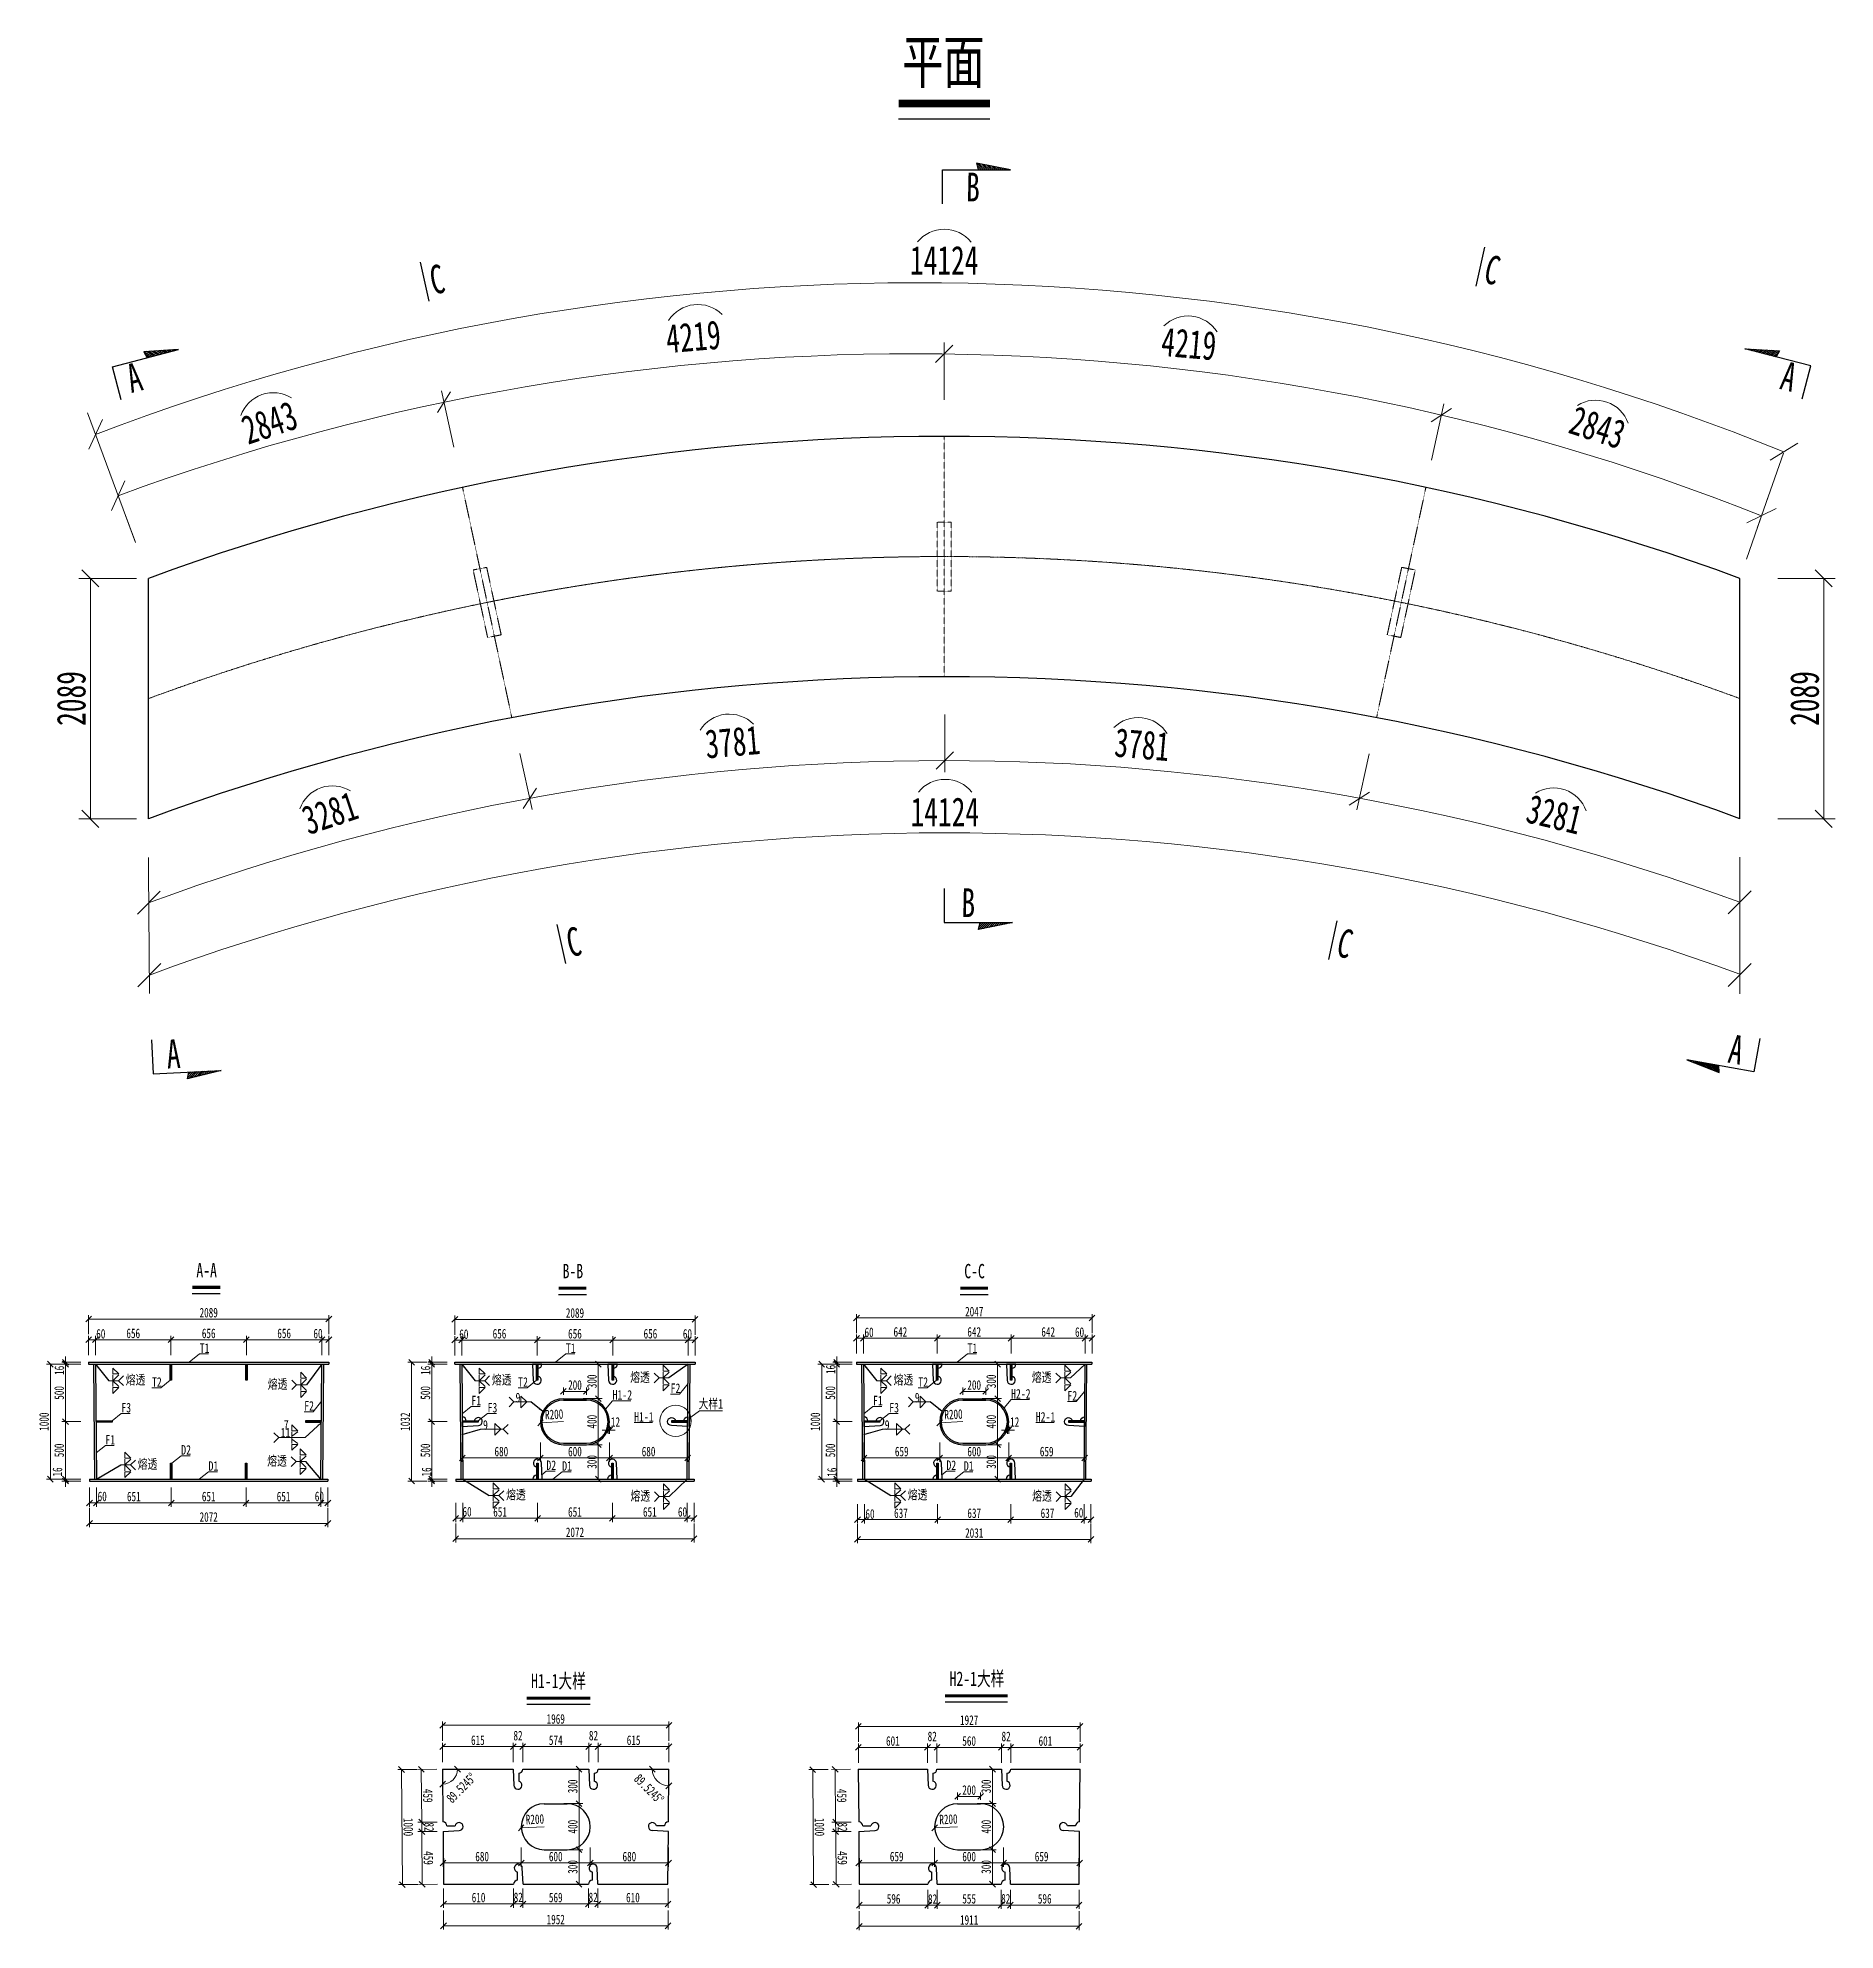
# Model space of a CAD drawing. Header units: millimetres. Extents: x -358959 to 47, y -122282 to 697692.
# Drawn here: x -147321 to -131696, y -11226 to 5220 of the extents above; entities that cross this region are included whole.
import ezdxf
from ezdxf.enums import TextEntityAlignment as Align

# ---------------------------------------------------------------- set-up
doc = ezdxf.new("R2010")
doc.units = ezdxf.units.MM
doc.header["$LTSCALE"] = 2
doc.header["$PDMODE"] = 34
doc.linetypes.add('CENTER2', pattern=[28.575, 19.05, -3.175, 3.175, -3.175])
doc.linetypes.add('DASHED', pattern=[0.75, 0.5, -0.25])
doc.layers.get('Defpoints').update_dxf_attribs({"color": 8, "lineweight": 9})
doc.layers.add('dim', color=3, linetype='Continuous')
for name, color, linetype, lineweight in [('中心线', 7, 'CENTER2', 15), ('标注', 4, 'Continuous', 13), ('标注线及字体', 2, 'Continuous', 15), ('桥 构造粗实', 1, 'Continuous', 30), ('细实线', 4, 'Continuous', 15), ('虚线', 4, 'DASHED', 15), ('钢板粗线', 1, 'Continuous', 25)]:
    doc.layers.add(name, color=color, linetype=linetype, lineweight=lineweight)
doc.styles.add('111', font='仿宋_GB2312.ttf', dxfattribs={"width": 0.7})
doc.styles.add('SMEDI', font='仿宋_GB2312.ttf', dxfattribs={"width": 0.75})
doc.styles.get("Standard").update_dxf_attribs({"font": '仿宋_GB2312.ttf'})
doc.styles.add('仿宋字', font='仿宋_GB2312.ttf', dxfattribs={"width": 0.7})
doc.dimstyles.new('200', dxfattribs={"dimscale": 0, "dimtxt": 2.5, "dimasz": 1.5, "dimexe": 1, "dimexo": 1, "dimgap": 0.4, "dimtad": 1, "dimdec": 0, "dimdsep": 46, "dimtxsty": '111', "dimblk": 'OBLIQUE', "dimcen": 0, "dimclrd": 256, "dimclre": 256, "dimclrt": 256, "dimadec": 4, "dimazin": 0, "dimtfac": 1, "dimtdec": 0, "dimtmove": 2, "dimatfit": 3, "dimfxl": 4, "dimfxlon": 1, "dimtolj": 1, "dimlwd": -1, "dimlwe": -1, "dimarcsym": 0})
doc.dimstyles.new('MSteel_1.0_1.0', dxfattribs={"dimtxt": 3, "dimasz": 1.2, "dimexe": 1, "dimexo": 1, "dimgap": 1, "dimtad": 3, "dimtoh": 1, "dimdec": 0, "dimzin": 0, "dimdsep": 46, "dimtxsty": 'Standard', "dimblk": 'ARCHTICK', "dimcen": 0.09, "dimclrd": 3, "dimclre": 3, "dimadec": 4, "dimazin": 0, "dimtfac": 1, "dimtdec": 0, "dimtofl": 0, "dimtmove": 0, "dimatfit": 3, "dimfxl": 1, "dimtolj": 1, "dimtzin": 0, "dimarcsym": 0})

msp = doc.modelspace()

# ---------------------------------------------------------------- texts
at = {"layer": '标注', "style": '仿宋字', "width": 0.7}
for s, rotation, p in [('B', 358.80877, (-139253.6, 3799.3)), ('C', 346.40224, (-134762.6, 3096.2)), ('C', 11.21531, (-143884.6, 2987.3)), ('A', 14.47915, (-146509.6, 2132.2)), ('A', 345.52085, (-132187.6, 2170.6)), ('B', 358.80877, (-139294.1, -2420.5)), ('C', 11.21531, (-142696.2, -2770.3)), ('C', 346.40224, (-136044.1, -2757.5)), ('A', 349.37938, (-132637.9, -3684.4)), ('A', 3.12399, (-146195.7, -3738.5))]:
    msp.add_text(s, height=250, rotation=rotation, dxfattribs=at).set_placement(p)
at = {"layer": '标注', "ltscale": 550, "char_height": 250, "attachment_point": 5, "style": '仿宋字'}
for insert in [(-139441.8, 3286.7), (-139436.6, -1506.7)]:
    msp.add_mtext('\\A1;14124', dxfattribs=dict(at, insert=insert))
at = {"layer": '标注', "ltscale": 5, "char_height": 250, "attachment_point": 5, "style": '111'}
for s, insert, rotation in [('\\A1;4219', (-141622.8, 2621.3), 4.8717), ('\\A1;4219', (-137314.9, 2559.4), 355.1283), ('\\A1;3781', (-141281.8, -901), 4.8717), ('\\A1;3781', (-137720.9, -923.6), 355.1283)]:
    msp.add_mtext(s, dxfattribs=dict(at, insert=insert, rotation=rotation))
at = {"layer": '标注', "ltscale": 550, "char_height": 250, "attachment_point": 5, "style": '仿宋字'}
for s, insert, rotation in [('\\A1;2843', (-145307.8, 1874.5), 18.56119), ('\\A1;2843', (-133762.5, 1833.5), 342.10517), ('\\A1;3281', (-144782.6, -1517.6), 18.42037), ('\\A1;3281', (-134136.8, -1530.3), 346.56299)]:
    msp.add_mtext(s, dxfattribs=dict(at, insert=insert, rotation=rotation))
at = {"layer": '标注线及字体', "color": 0, "style": '111', "width": 0.7}
for s, height, p in [('平面', 375, (-139449.5, 5001.3)), ('A-A', 125, (-145854, -5490.6)), ('B-B', 125, (-142670.1, -5498.6)), ('C-C', 125, (-139178.2, -5498.6)), ('H1-1大样', 125, (-142795, -9057.9)), ('H2-1大样', 125, (-139156.6, -9037.9))]:
    msp.add_text(s, height=height, dxfattribs=at).set_placement(p, align=Align.MIDDLE)
at = {"layer": '细实线', "style": 'SMEDI', "width": 0.75}
for s, height, p in [('T1', 83.33, (-145914.7, -6210)), ('T1', 83.33, (-142730.8, -6210)), ('T1', 83.33, (-139238.9, -6210)), ('T2', 83.33, (-146329.5, -6504.3)), ('T2', 83.33, (-143145.6, -6504.3)), ('H1-2', 83.33, (-142325.3, -6615.9)), ('F2', 83.33, (-141820.6, -6558.5)), ('T2', 83.33, (-139667.5, -6504.3)), ('H2-2', 83.33, (-138860.7, -6606.6)), ('F2', 83.33, (-138370.7, -6623.6)), ('F3', 83.33, (-146595.8, -6726.8)), ('F2', 83.33, (-145005.8, -6711.4)), ('F1', 83.33, (-143552.8, -6665.8)), ('F3', 83.33, (-143411.9, -6726.8)), ('H1-1', 83.33, (-142137.9, -6806.8)), ('大样1', 83.33, (-141577.2, -6693.1)), ('F1', 83.33, (-140060.9, -6665.8)), ('F3', 83.33, (-139920, -6726.8)), ('H2-1', 83.33, (-138646, -6806.8)), ('11', 83.33, (-145210.9, -6944)), ('7', 83.3, (-145183.2, -6876.5)), ('F1', 83.33, (-146733.9, -7005.5)), ('D2', 83.33, (-146074.9, -7094)), ('D1', 83.33, (-145837.3, -7234)), ('D2', 83.33, (-142900.9, -7227.2)), ('D1', 83.33, (-142762.8, -7234)), ('D2', 83.33, (-139422.8, -7227.1)), ('D1', 83.33, (-139270.9, -7234))]:
    msp.add_text(s, height=height, dxfattribs=at).set_placement(p)
for s, height, p in [('熔透', 83.33, (-146557.6, -6442.8)), ('熔透', 83.33, (-143373.7, -6442.8)), ('熔透', 83.33, (-142171.6, -6420.4)), ('熔透', 83.33, (-139881.7, -6442.8)), ('熔透', 83.33, (-138679.7, -6420.4)), ('熔透', 83.33, (-145322.2, -6479.7)), ('9', 83.3, (-143168.4, -6597.9)), ('9', 83.3, (-139697.3, -6597.9)), ('9', 83.3, (-143451.5, -6835.4)), ('9', 83.3, (-139959.5, -6835.4)), ('熔透', 83.33, (-146453, -7175.3)), ('熔透', 83.33, (-145327.2, -7147.7)), ('熔透', 83.33, (-143250.4, -7440.9)), ('熔透', 83.33, (-142169, -7451.8)), ('熔透', 83.33, (-139758.4, -7440.9)), ('熔透', 83.33, (-138677, -7451.8))]:
    msp.add_text(s, height=height, dxfattribs=at).set_placement(p, align=Align.MIDDLE_LEFT)

# ---------------------------------------------------------------- blocks, each defined once
blk = doc.blocks.new('12-140 无孔')
at = {"layer": 'Defpoints', "ltscale": 5}
blk.add_line((0, 140), (0, 0), dxfattribs=at)
at = {"layer": '钢板粗线'}
for p, q in [((-6, 0), (-6, 140)), ((-6, 140), (6, 140)), ((6, 140), (6, 0))]:
    blk.add_line(p, q, dxfattribs=at)
blk = doc.blocks.new('_ArchTick')
at = {"color": 0, "linetype": 'ByBlock', "const_width": 0.15}
blk.add_lwpolyline([(-0.5, -0.5), (0.5, 0.5)], dxfattribs=at)
blk = doc.blocks.new('12-140 有孔')
at = {"layer": 'Defpoints', "ltscale": 5}
blk.add_line((0, 140), (0, 0), dxfattribs=at)
at = {"layer": '钢板粗线'}
for p, q in [((-41, 0), (41, 0)), ((-6, 0), (-6, 140)), ((-6, 140), (6, 140)), ((6, 140), (6, 0)), ((41, 0), (35, 141))]:
    blk.add_line(p, q, dxfattribs=at)
for centre, start, end in [((0, 140), 0, 260.1291), ((-6, 0), 90, 180)]:
    blk.add_arc(centre, 35, start, end, dxfattribs=at)
blk = doc.blocks.new('_Oblique')
at = {"color": 0, "linetype": 'ByBlock', "lineweight": -2}
blk.add_line((-0.5, -0.5), (0.5, 0.5), dxfattribs=at)
blk = doc.blocks.new('*D3505')
at = {"layer": 'Defpoints', "color": 0, "ltscale": 5, "transparency": 16777216}
for p in [(-142952, -6816), (-142752, -6807)]:
    blk.add_point(p, dxfattribs=at)
at = {"layer": '标注', "ltscale": 5, "transparency": 16777216}
blk.add_line((-142752, -6807), (-142952, -6816), dxfattribs=at)
at = {"layer": '标注', "ltscale": 5, "transparency": 16777216, "xscale": 49.99999999999995, "yscale": 49.99999999999995, "zscale": 49.99999999999995, "rotation": 182.5726833926512}
blk.add_blockref('_Oblique', (-142952, -6816), dxfattribs=at)
at = {"layer": '标注', "ltscale": 5, "transparency": 16777216, "insert": (-142833, -6744), "char_height": 83.3, "attachment_point": 5, "rotation": 2.5727, "style": '111'}
blk.add_mtext('\\A1;R200', dxfattribs=at)
blk = doc.blocks.new('*D3506')
at = {"layer": 'Defpoints', "color": 0, "ltscale": 5, "transparency": 16777216}
for p in [(-142752, -6607), (-142449, -6607), (-142752, -7007)]:
    blk.add_point(p, dxfattribs=at)
at = {"layer": '标注', "ltscale": 5, "transparency": 16777216}
for p, q in [((-142582, -6607), (-142416, -6607)), ((-142449, -7007), (-142449, -6607)), ((-142582, -7007), (-142416, -7007))]:
    blk.add_line(p, q, dxfattribs=at)
at = {"layer": '标注', "ltscale": 5, "transparency": 16777216, "xscale": 49.99999999999995, "yscale": 49.99999999999995, "zscale": 49.99999999999995}
for p, rotation in [((-142449, -6607), 90), ((-142449, -7007), 270)]:
    blk.add_blockref('_Oblique', p, dxfattribs=dict(at, rotation=rotation))
at = {"layer": '标注', "ltscale": 5, "transparency": 16777216, "insert": (-142504, -6807), "char_height": 83.3, "attachment_point": 5, "rotation": 90, "style": '111'}
blk.add_mtext('\\A1;400', dxfattribs=at)
blk = doc.blocks.new('*D3507')
at = {"layer": 'Defpoints', "color": 0, "ltscale": 5, "transparency": 16777216}
for p in [(-142952, -6816), (-142352, -6807), (-142352, -7122)]:
    blk.add_point(p, dxfattribs=at)
at = {"layer": '标注', "ltscale": 5, "transparency": 16777216}
for p, q in [((-142952, -6989), (-142952, -7155)), ((-142352, -6989), (-142352, -7155)), ((-142952, -7122), (-142352, -7122))]:
    blk.add_line(p, q, dxfattribs=at)
at = {"layer": '标注', "ltscale": 5, "transparency": 16777216, "xscale": 49.99999999999995, "yscale": 49.99999999999995, "zscale": 49.99999999999995, "rotation": 180}
blk.add_blockref('_Oblique', (-142952, -7122), dxfattribs=at)
at = {"layer": '标注', "ltscale": 5, "transparency": 16777216, "xscale": 49.99999999999995, "yscale": 49.99999999999995, "zscale": 49.99999999999995}
blk.add_blockref('_Oblique', (-142352, -7122), dxfattribs=at)
at = {"layer": '标注', "ltscale": 5, "transparency": 16777216, "insert": (-142652, -7067), "char_height": 83.3, "attachment_point": 5, "style": '111'}
blk.add_mtext('\\A1;600', dxfattribs=at)
blk = doc.blocks.new('*D3508')
at = {"layer": 'Defpoints', "color": 0, "ltscale": 5, "transparency": 16777216}
for p in [(-142552, -6544), (-142752, -6607), (-142552, -6607)]:
    blk.add_point(p, dxfattribs=at)
at = {"layer": '标注', "ltscale": 5, "transparency": 16777216}
for p, q in [((-142752, -6574), (-142752, -6511)), ((-142752, -6544), (-142552, -6544)), ((-142552, -6574), (-142552, -6511))]:
    blk.add_line(p, q, dxfattribs=at)
at = {"layer": '标注', "ltscale": 5, "transparency": 16777216, "xscale": 49.99999999999995, "yscale": 49.99999999999995, "zscale": 49.99999999999995, "rotation": 180}
blk.add_blockref('_Oblique', (-142752, -6544), dxfattribs=at)
at = {"layer": '标注', "ltscale": 5, "transparency": 16777216, "xscale": 49.99999999999995, "yscale": 49.99999999999995, "zscale": 49.99999999999995}
blk.add_blockref('_Oblique', (-142552, -6544), dxfattribs=at)
at = {"layer": '标注', "ltscale": 5, "transparency": 16777216, "insert": (-142652, -6489), "char_height": 83.3, "attachment_point": 5, "style": '111'}
blk.add_mtext('\\A1;200', dxfattribs=at)
blk = doc.blocks.new('*D3503')
at = {"layer": 'Defpoints', "color": 0, "ltscale": 5, "transparency": 16777216}
for p in [(-142752, -7007), (-142752, -7307), (-142449, -7307)]:
    blk.add_point(p, dxfattribs=at)
at = {"layer": '标注', "ltscale": 5, "transparency": 16777216}
for p, q in [((-142582, -7007), (-142416, -7007)), ((-142449, -7007), (-142449, -7307)), ((-142582, -7307), (-142416, -7307))]:
    blk.add_line(p, q, dxfattribs=at)
at = {"layer": '标注', "ltscale": 5, "transparency": 16777216, "xscale": 49.99999999999995, "yscale": 49.99999999999995, "zscale": 49.99999999999995}
for p, rotation in [((-142449, -7007), 90), ((-142449, -7307), 270)]:
    blk.add_blockref('_Oblique', p, dxfattribs=dict(at, rotation=rotation))
at = {"layer": '标注', "ltscale": 5, "transparency": 16777216, "insert": (-142504, -7157), "char_height": 83.3, "attachment_point": 5, "rotation": 90, "style": '111'}
blk.add_mtext('\\A1;300', dxfattribs=at)
blk = doc.blocks.new('*D3509')
at = {"layer": 'Defpoints', "color": 0, "ltscale": 5, "transparency": 16777216}
for p in [(-142652, -6307), (-142449, -6307), (-142720, -6607)]:
    blk.add_point(p, dxfattribs=at)
at = {"layer": '标注', "ltscale": 5, "transparency": 16777216}
for p, q in [((-142582, -6307), (-142416, -6307)), ((-142449, -6607), (-142449, -6307)), ((-142582, -6607), (-142416, -6607))]:
    blk.add_line(p, q, dxfattribs=at)
at = {"layer": '标注', "ltscale": 5, "transparency": 16777216, "xscale": 50.00000000000042, "yscale": 50.00000000000042, "zscale": 50.00000000000042}
for p, rotation in [((-142449, -6307), 90), ((-142449, -6607), 270)]:
    blk.add_blockref('_Oblique', p, dxfattribs=dict(at, rotation=rotation))
at = {"layer": '标注', "ltscale": 5, "transparency": 16777216, "insert": (-142504, -6457), "char_height": 83.3, "attachment_point": 5, "rotation": 90, "style": '111'}
blk.add_mtext('\\A1;300', dxfattribs=at)
blk = doc.blocks.new('*D3504')
at = {"layer": 'Defpoints', "color": 0, "ltscale": 5, "transparency": 16777216}
for p in [(-142352, -6807), (-141672, -6807), (-141672, -7122)]:
    blk.add_point(p, dxfattribs=at)
at = {"layer": '标注', "ltscale": 5, "transparency": 16777216}
for p, q in [((-142352, -6989), (-142352, -7155)), ((-141672, -6989), (-141672, -7155)), ((-142352, -7122), (-141672, -7122))]:
    blk.add_line(p, q, dxfattribs=at)
at = {"layer": '标注', "ltscale": 5, "transparency": 16777216, "xscale": 50.00000000000042, "yscale": 50.00000000000042, "zscale": 50.00000000000042, "rotation": 180}
blk.add_blockref('_Oblique', (-142352, -7122), dxfattribs=at)
at = {"layer": '标注', "ltscale": 5, "transparency": 16777216, "xscale": 50.00000000000042, "yscale": 50.00000000000042, "zscale": 50.00000000000042}
blk.add_blockref('_Oblique', (-141672, -7122), dxfattribs=at)
at = {"layer": '标注', "ltscale": 5, "transparency": 16777216, "insert": (-142012, -7067), "char_height": 83.3, "attachment_point": 5, "style": '111'}
blk.add_mtext('\\A1;680', dxfattribs=at)
blk = doc.blocks.new('*D3510')
at = {"layer": 'Defpoints', "color": 0, "ltscale": 5, "transparency": 16777216}
for p in [(-143632, -6807), (-142952, -6807), (-143632, -7122)]:
    blk.add_point(p, dxfattribs=at)
at = {"layer": '标注', "ltscale": 5, "transparency": 16777216}
for p, q in [((-143632, -6989), (-143632, -7155)), ((-142952, -6989), (-142952, -7155)), ((-142952, -7122), (-143632, -7122))]:
    blk.add_line(p, q, dxfattribs=at)
at = {"layer": '标注', "ltscale": 5, "transparency": 16777216, "xscale": 50.00000000000042, "yscale": 50.00000000000042, "zscale": 50.00000000000042, "rotation": 180}
blk.add_blockref('_Oblique', (-143632, -7122), dxfattribs=at)
at = {"layer": '标注', "ltscale": 5, "transparency": 16777216, "xscale": 50.00000000000042, "yscale": 50.00000000000042, "zscale": 50.00000000000042}
blk.add_blockref('_Oblique', (-142952, -7122), dxfattribs=at)
at = {"layer": '标注', "ltscale": 5, "transparency": 16777216, "insert": (-143292, -7067), "char_height": 83.3, "attachment_point": 5, "style": '111'}
blk.add_mtext('\\A1;680', dxfattribs=at)
blk = doc.blocks.new('*D3516')
at = {"layer": 'Defpoints', "color": 0, "ltscale": 5, "transparency": 16777216}
for p in [(-139481, -6816), (-139281, -6807)]:
    blk.add_point(p, dxfattribs=at)
at = {"layer": '标注', "ltscale": 5, "transparency": 16777216}
blk.add_line((-139281, -6807), (-139481, -6816), dxfattribs=at)
at = {"layer": '标注', "ltscale": 5, "transparency": 16777216, "xscale": 49.99999999999995, "yscale": 49.99999999999995, "zscale": 49.99999999999995, "rotation": 182.5726833926508}
blk.add_blockref('_Oblique', (-139481, -6816), dxfattribs=at)
at = {"layer": '标注', "ltscale": 5, "transparency": 16777216, "insert": (-139361, -6744), "char_height": 83.3, "attachment_point": 5, "rotation": 2.5727, "style": '111'}
blk.add_mtext('\\A1;R200', dxfattribs=at)
blk = doc.blocks.new('*D3517')
at = {"layer": 'Defpoints', "color": 0, "ltscale": 5, "transparency": 16777216}
for p in [(-139281, -6607), (-138978, -6607), (-139281, -7007)]:
    blk.add_point(p, dxfattribs=at)
at = {"layer": '标注', "ltscale": 5, "transparency": 16777216}
for p, q in [((-139111, -6607), (-138945, -6607)), ((-138978, -7007), (-138978, -6607)), ((-139111, -7007), (-138945, -7007))]:
    blk.add_line(p, q, dxfattribs=at)
at = {"layer": '标注', "ltscale": 5, "transparency": 16777216, "xscale": 49.99999999999995, "yscale": 49.99999999999995, "zscale": 49.99999999999995}
for p, rotation in [((-138978, -6607), 90), ((-138978, -7007), 270)]:
    blk.add_blockref('_Oblique', p, dxfattribs=dict(at, rotation=rotation))
at = {"layer": '标注', "ltscale": 5, "transparency": 16777216, "insert": (-139033, -6807), "char_height": 83.3, "attachment_point": 5, "rotation": 90, "style": '111'}
blk.add_mtext('\\A1;400', dxfattribs=at)
blk = doc.blocks.new('*D3518')
at = {"layer": 'Defpoints', "color": 0, "ltscale": 5, "transparency": 16777216}
for p in [(-139481, -6816), (-138881, -6807), (-138881, -7122)]:
    blk.add_point(p, dxfattribs=at)
at = {"layer": '标注', "ltscale": 5, "transparency": 16777216}
for p, q in [((-139481, -6989), (-139481, -7155)), ((-138881, -6989), (-138881, -7155)), ((-139481, -7122), (-138881, -7122))]:
    blk.add_line(p, q, dxfattribs=at)
at = {"layer": '标注', "ltscale": 5, "transparency": 16777216, "xscale": 49.99999999999995, "yscale": 49.99999999999995, "zscale": 49.99999999999995, "rotation": 180}
blk.add_blockref('_Oblique', (-139481, -7122), dxfattribs=at)
at = {"layer": '标注', "ltscale": 5, "transparency": 16777216, "xscale": 49.99999999999995, "yscale": 49.99999999999995, "zscale": 49.99999999999995}
blk.add_blockref('_Oblique', (-138881, -7122), dxfattribs=at)
at = {"layer": '标注', "ltscale": 5, "transparency": 16777216, "insert": (-139181, -7067), "char_height": 83.3, "attachment_point": 5, "style": '111'}
blk.add_mtext('\\A1;600', dxfattribs=at)
blk = doc.blocks.new('*D3512')
at = {"layer": 'Defpoints', "color": 0, "ltscale": 5, "transparency": 16777216}
for p in [(-139081, -6544), (-139281, -6607), (-139081, -6607)]:
    blk.add_point(p, dxfattribs=at)
at = {"layer": '标注', "ltscale": 5, "transparency": 16777216}
for p, q in [((-139281, -6574), (-139281, -6511)), ((-139281, -6544), (-139081, -6544)), ((-139081, -6574), (-139081, -6511))]:
    blk.add_line(p, q, dxfattribs=at)
at = {"layer": '标注', "ltscale": 5, "transparency": 16777216, "xscale": 49.99999999999995, "yscale": 49.99999999999995, "zscale": 49.99999999999995, "rotation": 180}
blk.add_blockref('_Oblique', (-139281, -6544), dxfattribs=at)
at = {"layer": '标注', "ltscale": 5, "transparency": 16777216, "xscale": 49.99999999999995, "yscale": 49.99999999999995, "zscale": 49.99999999999995}
blk.add_blockref('_Oblique', (-139081, -6544), dxfattribs=at)
at = {"layer": '标注', "ltscale": 5, "transparency": 16777216, "insert": (-139181, -6489), "char_height": 83.3, "attachment_point": 5, "style": '111'}
blk.add_mtext('\\A1;200', dxfattribs=at)
blk = doc.blocks.new('*D3513')
at = {"layer": 'Defpoints', "color": 0, "ltscale": 5, "transparency": 16777216}
for p in [(-139281, -7007), (-139281, -7307), (-138978, -7307)]:
    blk.add_point(p, dxfattribs=at)
at = {"layer": '标注', "ltscale": 5, "transparency": 16777216}
for p, q in [((-139111, -7007), (-138945, -7007)), ((-138978, -7007), (-138978, -7307)), ((-139111, -7307), (-138945, -7307))]:
    blk.add_line(p, q, dxfattribs=at)
at = {"layer": '标注', "ltscale": 5, "transparency": 16777216, "xscale": 49.99999999999995, "yscale": 49.99999999999995, "zscale": 49.99999999999995}
for p, rotation in [((-138978, -7007), 90), ((-138978, -7307), 270)]:
    blk.add_blockref('_Oblique', p, dxfattribs=dict(at, rotation=rotation))
at = {"layer": '标注', "ltscale": 5, "transparency": 16777216, "insert": (-139033, -7157), "char_height": 83.3, "attachment_point": 5, "rotation": 90, "style": '111'}
blk.add_mtext('\\A1;300', dxfattribs=at)
blk = doc.blocks.new('*D3514')
at = {"layer": 'Defpoints', "color": 0, "ltscale": 5, "transparency": 16777216}
for p in [(-139181, -6307), (-138978, -6307), (-139249, -6607)]:
    blk.add_point(p, dxfattribs=at)
at = {"layer": '标注', "ltscale": 5, "transparency": 16777216}
for p, q in [((-139111, -6307), (-138945, -6307)), ((-138978, -6607), (-138978, -6307)), ((-139111, -6607), (-138945, -6607))]:
    blk.add_line(p, q, dxfattribs=at)
at = {"layer": '标注', "ltscale": 5, "transparency": 16777216, "xscale": 50.00000000000042, "yscale": 50.00000000000042, "zscale": 50.00000000000042}
for p, rotation in [((-138978, -6307), 90), ((-138978, -6607), 270)]:
    blk.add_blockref('_Oblique', p, dxfattribs=dict(at, rotation=rotation))
at = {"layer": '标注', "ltscale": 5, "transparency": 16777216, "insert": (-139033, -6457), "char_height": 83.3, "attachment_point": 5, "rotation": 90, "style": '111'}
blk.add_mtext('\\A1;300', dxfattribs=at)
blk = doc.blocks.new('*D3515')
at = {"layer": 'Defpoints', "color": 0, "ltscale": 5, "transparency": 16777216}
for p in [(-138881, -6807), (-138221, -6807), (-138221, -7122)]:
    blk.add_point(p, dxfattribs=at)
at = {"layer": '标注', "ltscale": 5, "transparency": 16777216}
for p, q in [((-138881, -6989), (-138881, -7155)), ((-138221, -6989), (-138221, -7155)), ((-138881, -7122), (-138221, -7122))]:
    blk.add_line(p, q, dxfattribs=at)
at = {"layer": '标注', "ltscale": 5, "transparency": 16777216, "xscale": 50.00000000000042, "yscale": 50.00000000000042, "zscale": 50.00000000000042, "rotation": 180}
blk.add_blockref('_Oblique', (-138881, -7122), dxfattribs=at)
at = {"layer": '标注', "ltscale": 5, "transparency": 16777216, "xscale": 50.00000000000042, "yscale": 50.00000000000042, "zscale": 50.00000000000042}
blk.add_blockref('_Oblique', (-138221, -7122), dxfattribs=at)
at = {"layer": '标注', "ltscale": 5, "transparency": 16777216, "insert": (-138551, -7067), "char_height": 83.3, "attachment_point": 5, "style": '111'}
blk.add_mtext('\\A1;659', dxfattribs=at)
blk = doc.blocks.new('*D3511')
at = {"layer": 'Defpoints', "color": 0, "ltscale": 5, "transparency": 16777216}
for p in [(-140140, -6807), (-139481, -6807), (-140140, -7122)]:
    blk.add_point(p, dxfattribs=at)
at = {"layer": '标注', "ltscale": 5, "transparency": 16777216}
for p, q in [((-140140, -6989), (-140140, -7155)), ((-139481, -6989), (-139481, -7155)), ((-139481, -7122), (-140140, -7122))]:
    blk.add_line(p, q, dxfattribs=at)
at = {"layer": '标注', "ltscale": 5, "transparency": 16777216, "xscale": 50.00000000000042, "yscale": 50.00000000000042, "zscale": 50.00000000000042, "rotation": 180}
blk.add_blockref('_Oblique', (-140140, -7122), dxfattribs=at)
at = {"layer": '标注', "ltscale": 5, "transparency": 16777216, "xscale": 50.00000000000042, "yscale": 50.00000000000042, "zscale": 50.00000000000042}
blk.add_blockref('_Oblique', (-139481, -7122), dxfattribs=at)
at = {"layer": '标注', "ltscale": 5, "transparency": 16777216, "insert": (-139811, -7067), "char_height": 83.3, "attachment_point": 5, "style": '111'}
blk.add_mtext('\\A1;659', dxfattribs=at)
blk = doc.blocks.new('*D3519')
at = {"layer": 'Defpoints', "color": 0, "ltscale": 5, "transparency": 16777216}
for p in [(-146820, -6095), (-146880, -6307), (-146820, -6307)]:
    blk.add_point(p, dxfattribs=at)
at = {"layer": '标注', "ltscale": 5, "transparency": 16777216}
for p, q in [((-146880, -6228), (-146880, -6062)), ((-146820, -6228), (-146820, -6062)), ((-146880, -6095), (-146820, -6095))]:
    blk.add_line(p, q, dxfattribs=at)
at = {"layer": '标注', "ltscale": 5, "transparency": 16777216, "xscale": 50.00000000000006, "yscale": 50.00000000000006, "zscale": 50.00000000000006, "rotation": 180}
blk.add_blockref('_Oblique', (-146880, -6095), dxfattribs=at)
at = {"layer": '标注', "ltscale": 5, "transparency": 16777216, "xscale": 50.00000000000006, "yscale": 50.00000000000006, "zscale": 50.00000000000006}
blk.add_blockref('_Oblique', (-146820, -6095), dxfattribs=at)
at = {"layer": '标注', "ltscale": 5, "transparency": 16777216, "insert": (-146774, -6044), "char_height": 83.3, "attachment_point": 5, "style": '111'}
blk.add_mtext('\\A1;60', dxfattribs=at)
blk = doc.blocks.new('*D3520')
at = {"layer": 'Defpoints', "color": 0, "ltscale": 5, "transparency": 16777216}
for p in [(-146164, -6095), (-146820, -6307), (-146164, -6307)]:
    blk.add_point(p, dxfattribs=at)
at = {"layer": '标注', "ltscale": 5, "transparency": 16777216}
for p, q in [((-146820, -6228), (-146820, -6062)), ((-146164, -6228), (-146164, -6062)), ((-146820, -6095), (-146164, -6095))]:
    blk.add_line(p, q, dxfattribs=at)
at = {"layer": '标注', "ltscale": 5, "transparency": 16777216, "xscale": 50.00000000000006, "yscale": 50.00000000000006, "zscale": 50.00000000000006, "rotation": 180}
blk.add_blockref('_Oblique', (-146820, -6095), dxfattribs=at)
at = {"layer": '标注', "ltscale": 5, "transparency": 16777216, "xscale": 50.00000000000006, "yscale": 50.00000000000006, "zscale": 50.00000000000006}
blk.add_blockref('_Oblique', (-146164, -6095), dxfattribs=at)
at = {"layer": '标注', "ltscale": 5, "transparency": 16777216, "insert": (-146492, -6040), "char_height": 83.3, "attachment_point": 5, "style": '111'}
blk.add_mtext('\\A1;656', dxfattribs=at)
blk = doc.blocks.new('*D3521')
at = {"layer": 'Defpoints', "color": 0, "ltscale": 5, "transparency": 16777216}
for p in [(-144852, -6095), (-144852, -6307), (-144792, -6307)]:
    blk.add_point(p, dxfattribs=at)
at = {"layer": '标注', "ltscale": 5, "transparency": 16777216}
for p, q in [((-144852, -6228), (-144852, -6062)), ((-144792, -6228), (-144792, -6062)), ((-144792, -6095), (-144852, -6095))]:
    blk.add_line(p, q, dxfattribs=at)
at = {"layer": '标注', "ltscale": 5, "transparency": 16777216, "xscale": 50.00000000000006, "yscale": 50.00000000000006, "zscale": 50.00000000000006, "rotation": 180}
blk.add_blockref('_Oblique', (-144852, -6095), dxfattribs=at)
at = {"layer": '标注', "ltscale": 5, "transparency": 16777216, "xscale": 50.00000000000006, "yscale": 50.00000000000006, "zscale": 50.00000000000006}
blk.add_blockref('_Oblique', (-144792, -6095), dxfattribs=at)
at = {"layer": '标注', "ltscale": 5, "transparency": 16777216, "insert": (-144886, -6042), "char_height": 83.3, "attachment_point": 5, "style": '111'}
blk.add_mtext('\\A1;60', dxfattribs=at)
blk = doc.blocks.new('*D3522')
at = {"layer": 'Defpoints', "color": 0, "ltscale": 5, "transparency": 16777216}
for p in [(-144792, -5915), (-146880, -6307), (-144792, -6307)]:
    blk.add_point(p, dxfattribs=at)
at = {"layer": '标注', "ltscale": 5, "transparency": 16777216}
for p, q in [((-146880, -6048), (-146880, -5882)), ((-146880, -5915), (-144792, -5915)), ((-144792, -6048), (-144792, -5882))]:
    blk.add_line(p, q, dxfattribs=at)
at = {"layer": '标注', "ltscale": 5, "transparency": 16777216, "xscale": 50.00000000000006, "yscale": 50.00000000000006, "zscale": 50.00000000000006, "rotation": 180}
blk.add_blockref('_Oblique', (-146880, -5915), dxfattribs=at)
at = {"layer": '标注', "ltscale": 5, "transparency": 16777216, "xscale": 50.00000000000006, "yscale": 50.00000000000006, "zscale": 50.00000000000006}
blk.add_blockref('_Oblique', (-144792, -5915), dxfattribs=at)
at = {"layer": '标注', "ltscale": 5, "transparency": 16777216, "insert": (-145836, -5860), "char_height": 83.3, "attachment_point": 5, "style": '111'}
blk.add_mtext('\\A1;2089', dxfattribs=at)
blk = doc.blocks.new('*D3523')
at = {"layer": 'Defpoints', "color": 0, "ltscale": 5, "transparency": 16777216}
for p in [(-147081, -6291), (-146864, -6291), (-146864, -6307)]:
    blk.add_point(p, dxfattribs=at)
at = {"layer": '标注', "ltscale": 5, "transparency": 16777216}
for p, q in [((-147081, -6291), (-147081, -6241)), ((-146948, -6291), (-147114, -6291)), ((-146948, -6307), (-147114, -6307)), ((-147081, -6307), (-147081, -6291)), ((-147081, -6307), (-147081, -6357))]:
    blk.add_line(p, q, dxfattribs=at)
at = {"layer": '标注', "ltscale": 5, "transparency": 16777216, "xscale": 50.00000000000006, "yscale": 50.00000000000006, "zscale": 50.00000000000006}
for p, rotation in [((-147081, -6291), 270), ((-147081, -6307), 90)]:
    blk.add_blockref('_Oblique', p, dxfattribs=dict(at, rotation=rotation))
at = {"layer": '标注', "ltscale": 5, "transparency": 16777216, "insert": (-147134, -6361), "char_height": 83.3, "attachment_point": 5, "rotation": 90, "style": '111'}
blk.add_mtext('\\A1;16', dxfattribs=at)
blk = doc.blocks.new('*D3524')
at = {"layer": 'Defpoints', "color": 0, "ltscale": 5, "transparency": 16777216}
for p in [(-147081, -7323), (-146812, -7307), (-146812, -7323)]:
    blk.add_point(p, dxfattribs=at)
at = {"layer": '标注', "ltscale": 5, "transparency": 16777216}
for p, q in [((-146948, -7307), (-147114, -7307)), ((-146948, -7323), (-147114, -7323)), ((-147081, -7307), (-147081, -7257)), ((-147081, -7307), (-147081, -7323)), ((-147081, -7323), (-147081, -7373))]:
    blk.add_line(p, q, dxfattribs=at)
at = {"layer": '标注', "ltscale": 5, "transparency": 16777216, "xscale": 50.00000000000006, "yscale": 50.00000000000006, "zscale": 50.00000000000006}
for p, rotation in [((-147081, -7307), 270), ((-147081, -7323), 90)]:
    blk.add_blockref('_Oblique', p, dxfattribs=dict(at, rotation=rotation))
at = {"layer": '标注', "ltscale": 5, "transparency": 16777216, "insert": (-147151, -7244), "char_height": 83.3, "attachment_point": 5, "rotation": 90, "style": '111'}
blk.add_mtext('\\A1;16', dxfattribs=at)
blk = doc.blocks.new('*D3525')
at = {"layer": 'Defpoints', "color": 0, "ltscale": 5, "transparency": 16777216}
for p in [(-147212, -6307), (-146836, -6307), (-146828, -7307)]:
    blk.add_point(p, dxfattribs=at)
at = {"layer": '标注', "ltscale": 5, "transparency": 16777216}
for p, q in [((-147078, -6307), (-147245, -6307)), ((-147212, -7307), (-147212, -6307)), ((-147078, -7307), (-147245, -7307))]:
    blk.add_line(p, q, dxfattribs=at)
at = {"layer": '标注', "ltscale": 5, "transparency": 16777216, "xscale": 50.00000000000006, "yscale": 50.00000000000006, "zscale": 50.00000000000006}
for p, rotation in [((-147212, -6307), 90), ((-147212, -7307), 270)]:
    blk.add_blockref('_Oblique', p, dxfattribs=dict(at, rotation=rotation))
at = {"layer": '标注', "ltscale": 5, "transparency": 16777216, "insert": (-147267, -6807), "char_height": 83.3, "attachment_point": 5, "rotation": 90, "style": '111'}
blk.add_mtext('\\A1;1000', dxfattribs=at)
blk = doc.blocks.new('*D3526')
at = {"layer": 'Defpoints', "color": 0, "ltscale": 5, "transparency": 16777216}
for p in [(-145508, -6095), (-146164, -6307), (-145508, -6307)]:
    blk.add_point(p, dxfattribs=at)
at = {"layer": '标注', "ltscale": 5, "transparency": 16777216}
for p, q in [((-146164, -6228), (-146164, -6062)), ((-145508, -6228), (-145508, -6062)), ((-146164, -6095), (-145508, -6095))]:
    blk.add_line(p, q, dxfattribs=at)
at = {"layer": '标注', "ltscale": 5, "transparency": 16777216, "xscale": 50.00000000000006, "yscale": 50.00000000000006, "zscale": 50.00000000000006, "rotation": 180}
blk.add_blockref('_Oblique', (-146164, -6095), dxfattribs=at)
at = {"layer": '标注', "ltscale": 5, "transparency": 16777216, "xscale": 50.00000000000006, "yscale": 50.00000000000006, "zscale": 50.00000000000006}
blk.add_blockref('_Oblique', (-145508, -6095), dxfattribs=at)
at = {"layer": '标注', "ltscale": 5, "transparency": 16777216, "insert": (-145836, -6040), "char_height": 83.3, "attachment_point": 5, "style": '111'}
blk.add_mtext('\\A1;656', dxfattribs=at)
blk = doc.blocks.new('*D3527')
at = {"layer": 'Defpoints', "color": 0, "ltscale": 5, "transparency": 16777216}
for p in [(-144852, -6095), (-145508, -6307), (-144852, -6307)]:
    blk.add_point(p, dxfattribs=at)
at = {"layer": '标注', "ltscale": 5, "transparency": 16777216}
for p, q in [((-145508, -6228), (-145508, -6062)), ((-144852, -6228), (-144852, -6062)), ((-145508, -6095), (-144852, -6095))]:
    blk.add_line(p, q, dxfattribs=at)
at = {"layer": '标注', "ltscale": 5, "transparency": 16777216, "xscale": 50.00000000000006, "yscale": 50.00000000000006, "zscale": 50.00000000000006, "rotation": 180}
blk.add_blockref('_Oblique', (-145508, -6095), dxfattribs=at)
at = {"layer": '标注', "ltscale": 5, "transparency": 16777216, "xscale": 50.00000000000006, "yscale": 50.00000000000006, "zscale": 50.00000000000006}
blk.add_blockref('_Oblique', (-144852, -6095), dxfattribs=at)
at = {"layer": '标注', "ltscale": 5, "transparency": 16777216, "insert": (-145180, -6040), "char_height": 83.3, "attachment_point": 5, "style": '111'}
blk.add_mtext('\\A1;656', dxfattribs=at)
blk = doc.blocks.new('*D3528')
at = {"layer": 'Defpoints', "color": 0, "ltscale": 5, "transparency": 16777216}
for p in [(-146872, -7307), (-146812, -7307), (-146812, -7513)]:
    blk.add_point(p, dxfattribs=at)
at = {"layer": '标注', "ltscale": 5, "transparency": 16777216}
for p, q in [((-146872, -7380), (-146872, -7547)), ((-146812, -7380), (-146812, -7547)), ((-146872, -7513), (-146812, -7513))]:
    blk.add_line(p, q, dxfattribs=at)
at = {"layer": '标注', "ltscale": 5, "transparency": 16777216, "xscale": 50.00000000000006, "yscale": 50.00000000000006, "zscale": 50.00000000000006, "rotation": 180}
blk.add_blockref('_Oblique', (-146872, -7513), dxfattribs=at)
at = {"layer": '标注', "ltscale": 5, "transparency": 16777216, "xscale": 50.00000000000006, "yscale": 50.00000000000006, "zscale": 50.00000000000006}
blk.add_blockref('_Oblique', (-146812, -7513), dxfattribs=at)
at = {"layer": '标注', "ltscale": 5, "transparency": 16777216, "insert": (-146762, -7457), "char_height": 83.3, "attachment_point": 5, "style": '111'}
blk.add_mtext('\\A1;60', dxfattribs=at)
blk = doc.blocks.new('*D3529')
at = {"layer": 'Defpoints', "color": 0, "ltscale": 5, "transparency": 16777216}
for p in [(-146812, -7307), (-146161, -7307), (-146161, -7513)]:
    blk.add_point(p, dxfattribs=at)
at = {"layer": '标注', "ltscale": 5, "transparency": 16777216}
for p, q in [((-146812, -7380), (-146812, -7547)), ((-146161, -7380), (-146161, -7547)), ((-146812, -7513), (-146161, -7513))]:
    blk.add_line(p, q, dxfattribs=at)
at = {"layer": '标注', "ltscale": 5, "transparency": 16777216, "xscale": 50.00000000000006, "yscale": 50.00000000000006, "zscale": 50.00000000000006, "rotation": 180}
blk.add_blockref('_Oblique', (-146812, -7513), dxfattribs=at)
at = {"layer": '标注', "ltscale": 5, "transparency": 16777216, "xscale": 50.00000000000006, "yscale": 50.00000000000006, "zscale": 50.00000000000006}
blk.add_blockref('_Oblique', (-146161, -7513), dxfattribs=at)
at = {"layer": '标注', "ltscale": 5, "transparency": 16777216, "insert": (-146487, -7458), "char_height": 83.3, "attachment_point": 5, "style": '111'}
blk.add_mtext('\\A1;651', dxfattribs=at)
blk = doc.blocks.new('*D3530')
at = {"layer": 'Defpoints', "color": 0, "ltscale": 5, "transparency": 16777216}
for p in [(-146161, -7307), (-145511, -7307), (-145511, -7513)]:
    blk.add_point(p, dxfattribs=at)
at = {"layer": '标注', "ltscale": 5, "transparency": 16777216}
for p, q in [((-146161, -7380), (-146161, -7547)), ((-145511, -7380), (-145511, -7547)), ((-146161, -7513), (-145511, -7513))]:
    blk.add_line(p, q, dxfattribs=at)
at = {"layer": '标注', "ltscale": 5, "transparency": 16777216, "xscale": 50.00000000000006, "yscale": 50.00000000000006, "zscale": 50.00000000000006, "rotation": 180}
blk.add_blockref('_Oblique', (-146161, -7513), dxfattribs=at)
at = {"layer": '标注', "ltscale": 5, "transparency": 16777216, "xscale": 50.00000000000006, "yscale": 50.00000000000006, "zscale": 50.00000000000006}
blk.add_blockref('_Oblique', (-145511, -7513), dxfattribs=at)
at = {"layer": '标注', "ltscale": 5, "transparency": 16777216, "insert": (-145836, -7458), "char_height": 83.3, "attachment_point": 5, "style": '111'}
blk.add_mtext('\\A1;651', dxfattribs=at)
blk = doc.blocks.new('*D3531')
at = {"layer": 'Defpoints', "color": 0, "ltscale": 5, "transparency": 16777216}
for p in [(-145511, -7307), (-144860, -7307), (-144860, -7513)]:
    blk.add_point(p, dxfattribs=at)
at = {"layer": '标注', "ltscale": 5, "transparency": 16777216}
for p, q in [((-145511, -7380), (-145511, -7547)), ((-144860, -7380), (-144860, -7547)), ((-145511, -7513), (-144860, -7513))]:
    blk.add_line(p, q, dxfattribs=at)
at = {"layer": '标注', "ltscale": 5, "transparency": 16777216, "xscale": 50.00000000000006, "yscale": 50.00000000000006, "zscale": 50.00000000000006, "rotation": 180}
blk.add_blockref('_Oblique', (-145511, -7513), dxfattribs=at)
at = {"layer": '标注', "ltscale": 5, "transparency": 16777216, "xscale": 50.00000000000006, "yscale": 50.00000000000006, "zscale": 50.00000000000006}
blk.add_blockref('_Oblique', (-144860, -7513), dxfattribs=at)
at = {"layer": '标注', "ltscale": 5, "transparency": 16777216, "insert": (-145185, -7458), "char_height": 83.3, "attachment_point": 5, "style": '111'}
blk.add_mtext('\\A1;651', dxfattribs=at)
blk = doc.blocks.new('*D3532')
at = {"layer": 'Defpoints', "color": 0, "ltscale": 5, "transparency": 16777216}
for p in [(-144860, -7307), (-144800, -7307), (-144800, -7513)]:
    blk.add_point(p, dxfattribs=at)
at = {"layer": '标注', "ltscale": 5, "transparency": 16777216}
for p, q in [((-144860, -7380), (-144860, -7547)), ((-144800, -7380), (-144800, -7547)), ((-144860, -7513), (-144800, -7513))]:
    blk.add_line(p, q, dxfattribs=at)
at = {"layer": '标注', "ltscale": 5, "transparency": 16777216, "xscale": 50.00000000000006, "yscale": 50.00000000000006, "zscale": 50.00000000000006, "rotation": 180}
blk.add_blockref('_Oblique', (-144860, -7513), dxfattribs=at)
at = {"layer": '标注', "ltscale": 5, "transparency": 16777216, "xscale": 50.00000000000006, "yscale": 50.00000000000006, "zscale": 50.00000000000006}
blk.add_blockref('_Oblique', (-144800, -7513), dxfattribs=at)
at = {"layer": '标注', "ltscale": 5, "transparency": 16777216, "insert": (-144874, -7457), "char_height": 83.3, "attachment_point": 5, "style": '111'}
blk.add_mtext('\\A1;60', dxfattribs=at)
blk = doc.blocks.new('*D3533')
at = {"layer": 'Defpoints', "color": 0, "ltscale": 5, "transparency": 16777216}
for p in [(-146872, -7307), (-144800, -7307), (-146872, -7691)]:
    blk.add_point(p, dxfattribs=at)
at = {"layer": '标注', "ltscale": 5, "transparency": 16777216}
for p, q in [((-146872, -7557), (-146872, -7724)), ((-144800, -7557), (-144800, -7724)), ((-144800, -7691), (-146872, -7691))]:
    blk.add_line(p, q, dxfattribs=at)
at = {"layer": '标注', "ltscale": 5, "transparency": 16777216, "xscale": 50.00000000000006, "yscale": 50.00000000000006, "zscale": 50.00000000000006, "rotation": 180}
blk.add_blockref('_Oblique', (-146872, -7691), dxfattribs=at)
at = {"layer": '标注', "ltscale": 5, "transparency": 16777216, "xscale": 50.00000000000006, "yscale": 50.00000000000006, "zscale": 50.00000000000006}
blk.add_blockref('_Oblique', (-144800, -7691), dxfattribs=at)
at = {"layer": '标注', "ltscale": 5, "transparency": 16777216, "insert": (-145836, -7636), "char_height": 83.3, "attachment_point": 5, "style": '111'}
blk.add_mtext('\\A1;2072', dxfattribs=at)
blk = doc.blocks.new('*D3534')
at = {"layer": 'Defpoints', "color": 0, "ltscale": 5, "transparency": 16777216}
for p in [(-143696, -6098), (-143696, -6306), (-143636, -6307)]:
    blk.add_point(p, dxfattribs=at)
at = {"layer": '标注', "ltscale": 5, "transparency": 16777216}
for p, q in [((-143696, -6231), (-143696, -6064)), ((-143636, -6231), (-143636, -6064)), ((-143636, -6098), (-143696, -6098))]:
    blk.add_line(p, q, dxfattribs=at)
at = {"layer": '标注', "ltscale": 5, "transparency": 16777216, "xscale": 50.00000000000006, "yscale": 50.00000000000006, "zscale": 50.00000000000006, "rotation": 180}
blk.add_blockref('_Oblique', (-143696, -6098), dxfattribs=at)
at = {"layer": '标注', "ltscale": 5, "transparency": 16777216, "xscale": 50.00000000000006, "yscale": 50.00000000000006, "zscale": 50.00000000000006}
blk.add_blockref('_Oblique', (-143636, -6098), dxfattribs=at)
at = {"layer": '标注', "ltscale": 5, "transparency": 16777216, "insert": (-143618, -6047), "char_height": 83.3, "attachment_point": 5, "style": '111'}
blk.add_mtext('\\A1;60', dxfattribs=at)
blk = doc.blocks.new('*D3535')
at = {"layer": 'Defpoints', "color": 0, "ltscale": 5, "transparency": 16777216}
for p in [(-142980, -6098), (-143636, -6307), (-142980, -6307)]:
    blk.add_point(p, dxfattribs=at)
at = {"layer": '标注', "ltscale": 5, "transparency": 16777216}
for p, q in [((-143636, -6231), (-143636, -6064)), ((-142980, -6231), (-142980, -6064)), ((-143636, -6098), (-142980, -6098))]:
    blk.add_line(p, q, dxfattribs=at)
at = {"layer": '标注', "ltscale": 5, "transparency": 16777216, "xscale": 50.00000000000006, "yscale": 50.00000000000006, "zscale": 50.00000000000006, "rotation": 180}
blk.add_blockref('_Oblique', (-143636, -6098), dxfattribs=at)
at = {"layer": '标注', "ltscale": 5, "transparency": 16777216, "xscale": 50.00000000000006, "yscale": 50.00000000000006, "zscale": 50.00000000000006}
blk.add_blockref('_Oblique', (-142980, -6098), dxfattribs=at)
at = {"layer": '标注', "ltscale": 5, "transparency": 16777216, "insert": (-143308, -6043), "char_height": 83.3, "attachment_point": 5, "style": '111'}
blk.add_mtext('\\A1;656', dxfattribs=at)
blk = doc.blocks.new('*D3536')
at = {"layer": 'Defpoints', "color": 0, "ltscale": 5, "transparency": 16777216}
for p in [(-141608, -6098), (-141668, -6307), (-141608, -6307)]:
    blk.add_point(p, dxfattribs=at)
at = {"layer": '标注', "ltscale": 5, "transparency": 16777216}
for p, q in [((-141668, -6231), (-141668, -6064)), ((-141608, -6231), (-141608, -6064)), ((-141668, -6098), (-141608, -6098))]:
    blk.add_line(p, q, dxfattribs=at)
at = {"layer": '标注', "ltscale": 5, "transparency": 16777216, "xscale": 50.00000000000006, "yscale": 50.00000000000006, "zscale": 50.00000000000006, "rotation": 180}
blk.add_blockref('_Oblique', (-141668, -6098), dxfattribs=at)
at = {"layer": '标注', "ltscale": 5, "transparency": 16777216, "xscale": 50.00000000000006, "yscale": 50.00000000000006, "zscale": 50.00000000000006}
blk.add_blockref('_Oblique', (-141608, -6098), dxfattribs=at)
at = {"layer": '标注', "ltscale": 5, "transparency": 16777216, "insert": (-141674, -6044), "char_height": 83.3, "attachment_point": 5, "style": '111'}
blk.add_mtext('\\A1;60', dxfattribs=at)
blk = doc.blocks.new('*D3537')
at = {"layer": 'Defpoints', "color": 0, "ltscale": 5, "transparency": 16777216}
for p in [(-141608, -5918), (-143696, -6310), (-141608, -6310)]:
    blk.add_point(p, dxfattribs=at)
at = {"layer": '标注', "ltscale": 5, "transparency": 16777216}
for p, q in [((-143696, -6051), (-143696, -5884)), ((-143696, -5918), (-141608, -5918)), ((-141608, -6051), (-141608, -5884))]:
    blk.add_line(p, q, dxfattribs=at)
at = {"layer": '标注', "ltscale": 5, "transparency": 16777216, "xscale": 50.00000000000006, "yscale": 50.00000000000006, "zscale": 50.00000000000006, "rotation": 180}
blk.add_blockref('_Oblique', (-143696, -5918), dxfattribs=at)
at = {"layer": '标注', "ltscale": 5, "transparency": 16777216, "xscale": 50.00000000000006, "yscale": 50.00000000000006, "zscale": 50.00000000000006}
blk.add_blockref('_Oblique', (-141608, -5918), dxfattribs=at)
at = {"layer": '标注', "ltscale": 5, "transparency": 16777216, "insert": (-142652, -5863), "char_height": 83.3, "attachment_point": 5, "style": '111'}
blk.add_mtext('\\A1;2089', dxfattribs=at)
blk = doc.blocks.new('*D3538')
at = {"layer": 'Defpoints', "color": 0, "ltscale": 5, "transparency": 16777216}
for p in [(-142324, -6098), (-142980, -6307), (-142324, -6307)]:
    blk.add_point(p, dxfattribs=at)
at = {"layer": '标注', "ltscale": 5, "transparency": 16777216}
for p, q in [((-142980, -6231), (-142980, -6064)), ((-142324, -6231), (-142324, -6064)), ((-142980, -6098), (-142324, -6098))]:
    blk.add_line(p, q, dxfattribs=at)
at = {"layer": '标注', "ltscale": 5, "transparency": 16777216, "xscale": 50.00000000000006, "yscale": 50.00000000000006, "zscale": 50.00000000000006, "rotation": 180}
blk.add_blockref('_Oblique', (-142980, -6098), dxfattribs=at)
at = {"layer": '标注', "ltscale": 5, "transparency": 16777216, "xscale": 50.00000000000006, "yscale": 50.00000000000006, "zscale": 50.00000000000006}
blk.add_blockref('_Oblique', (-142324, -6098), dxfattribs=at)
at = {"layer": '标注', "ltscale": 5, "transparency": 16777216, "insert": (-142652, -6043), "char_height": 83.3, "attachment_point": 5, "style": '111'}
blk.add_mtext('\\A1;656', dxfattribs=at)
blk = doc.blocks.new('*D3539')
at = {"layer": 'Defpoints', "color": 0, "ltscale": 5, "transparency": 16777216}
for p in [(-141668, -6098), (-142324, -6307), (-141668, -6307)]:
    blk.add_point(p, dxfattribs=at)
at = {"layer": '标注', "ltscale": 5, "transparency": 16777216}
for p, q in [((-142324, -6231), (-142324, -6064)), ((-141668, -6231), (-141668, -6064)), ((-142324, -6098), (-141668, -6098))]:
    blk.add_line(p, q, dxfattribs=at)
at = {"layer": '标注', "ltscale": 5, "transparency": 16777216, "xscale": 50.00000000000006, "yscale": 50.00000000000006, "zscale": 50.00000000000006, "rotation": 180}
blk.add_blockref('_Oblique', (-142324, -6098), dxfattribs=at)
at = {"layer": '标注', "ltscale": 5, "transparency": 16777216, "xscale": 50.00000000000006, "yscale": 50.00000000000006, "zscale": 50.00000000000006}
blk.add_blockref('_Oblique', (-141668, -6098), dxfattribs=at)
at = {"layer": '标注', "ltscale": 5, "transparency": 16777216, "insert": (-141996, -6043), "char_height": 83.3, "attachment_point": 5, "style": '111'}
blk.add_mtext('\\A1;656', dxfattribs=at)
blk = doc.blocks.new('*D3541')
at = {"layer": 'Defpoints', "color": 0, "ltscale": 5, "transparency": 16777216}
for p in [(-143897, -6291), (-143680, -6291), (-143680, -6307)]:
    blk.add_point(p, dxfattribs=at)
at = {"layer": '标注', "ltscale": 5, "transparency": 16777216}
for p, q in [((-143897, -6291), (-143897, -6241)), ((-143764, -6291), (-143930, -6291)), ((-143764, -6307), (-143930, -6307)), ((-143897, -6307), (-143897, -6291)), ((-143897, -6307), (-143897, -6357))]:
    blk.add_line(p, q, dxfattribs=at)
at = {"layer": '标注', "ltscale": 5, "transparency": 16777216, "xscale": 50.00000000000006, "yscale": 50.00000000000006, "zscale": 50.00000000000006}
for p, rotation in [((-143897, -6291), 270), ((-143897, -6307), 90)]:
    blk.add_blockref('_Oblique', p, dxfattribs=dict(at, rotation=rotation))
at = {"layer": '标注', "ltscale": 5, "transparency": 16777216, "insert": (-143950, -6361), "char_height": 83.3, "attachment_point": 5, "rotation": 90, "style": '111'}
blk.add_mtext('\\A1;16', dxfattribs=at)
blk = doc.blocks.new('*D3540')
at = {"layer": 'Defpoints', "color": 0, "ltscale": 5, "transparency": 16777216}
for p in [(-143680, -6307), (-143897, -6807), (-143676, -6807)]:
    blk.add_point(p, dxfattribs=at)
at = {"layer": '标注', "ltscale": 5, "transparency": 16777216}
for p, q in [((-143764, -6307), (-143930, -6307)), ((-143897, -6307), (-143897, -6807)), ((-143764, -6807), (-143930, -6807))]:
    blk.add_line(p, q, dxfattribs=at)
at = {"layer": '标注', "ltscale": 5, "transparency": 16777216, "xscale": 50.00000000000006, "yscale": 50.00000000000006, "zscale": 50.00000000000006}
for p, rotation in [((-143897, -6307), 90), ((-143897, -6807), 270)]:
    blk.add_blockref('_Oblique', p, dxfattribs=dict(at, rotation=rotation))
at = {"layer": '标注', "ltscale": 5, "transparency": 16777216, "insert": (-143952, -6557), "char_height": 83.3, "attachment_point": 5, "rotation": 90, "style": '111'}
blk.add_mtext('\\A1;500', dxfattribs=at)
blk = doc.blocks.new('*D3542')
at = {"layer": 'Defpoints', "color": 0, "ltscale": 5, "transparency": 16777216}
for p in [(-143897, -7323), (-143672, -7307), (-143672, -7323)]:
    blk.add_point(p, dxfattribs=at)
at = {"layer": '标注', "ltscale": 5, "transparency": 16777216}
for p, q in [((-143764, -7307), (-143930, -7307)), ((-143764, -7323), (-143930, -7323)), ((-143897, -7307), (-143897, -7257)), ((-143897, -7307), (-143897, -7323)), ((-143897, -7323), (-143897, -7373))]:
    blk.add_line(p, q, dxfattribs=at)
at = {"layer": '标注', "ltscale": 5, "transparency": 16777216, "xscale": 50.00000000000006, "yscale": 50.00000000000006, "zscale": 50.00000000000006}
for p, rotation in [((-143897, -7307), 270), ((-143897, -7323), 90)]:
    blk.add_blockref('_Oblique', p, dxfattribs=dict(at, rotation=rotation))
at = {"layer": '标注', "ltscale": 5, "transparency": 16777216, "insert": (-143942, -7244), "char_height": 83.3, "attachment_point": 5, "rotation": 90, "style": '111'}
blk.add_mtext('\\A1;16', dxfattribs=at)
blk = doc.blocks.new('*D3543')
at = {"layer": 'Defpoints', "color": 0, "ltscale": 5, "transparency": 16777216}
for p in [(-144072, -6291), (-143696, -6291), (-143688, -7323)]:
    blk.add_point(p, dxfattribs=at)
at = {"layer": '标注', "ltscale": 5, "transparency": 16777216}
for p, q in [((-143939, -6291), (-144105, -6291)), ((-144072, -7323), (-144072, -6291)), ((-143939, -7323), (-144105, -7323))]:
    blk.add_line(p, q, dxfattribs=at)
at = {"layer": '标注', "ltscale": 5, "transparency": 16777216, "xscale": 50.00000000000006, "yscale": 50.00000000000006, "zscale": 50.00000000000006}
for p, rotation in [((-144072, -6291), 90), ((-144072, -7323), 270)]:
    blk.add_blockref('_Oblique', p, dxfattribs=dict(at, rotation=rotation))
at = {"layer": '标注', "ltscale": 5, "transparency": 16777216, "insert": (-144127, -6807), "char_height": 83.3, "attachment_point": 5, "rotation": 90, "style": '111'}
blk.add_mtext('\\A1;1032', dxfattribs=at)
blk = doc.blocks.new('*D3545')
at = {"layer": 'Defpoints', "color": 0, "ltscale": 5, "transparency": 16777216}
for p in [(-146864, -6307), (-147081, -6807), (-146860, -6807)]:
    blk.add_point(p, dxfattribs=at)
at = {"layer": '标注', "ltscale": 5, "transparency": 16777216}
for p, q in [((-146948, -6307), (-147114, -6307)), ((-147081, -6307), (-147081, -6807)), ((-146948, -6807), (-147114, -6807))]:
    blk.add_line(p, q, dxfattribs=at)
at = {"layer": '标注', "ltscale": 5, "transparency": 16777216, "xscale": 50.00000000000006, "yscale": 50.00000000000006, "zscale": 50.00000000000006}
for p, rotation in [((-147081, -6307), 90), ((-147081, -6807), 270)]:
    blk.add_blockref('_Oblique', p, dxfattribs=dict(at, rotation=rotation))
at = {"layer": '标注', "ltscale": 5, "transparency": 16777216, "insert": (-147136, -6557), "char_height": 83.3, "attachment_point": 5, "rotation": 90, "style": '111'}
blk.add_mtext('\\A1;500', dxfattribs=at)
blk = doc.blocks.new('*D3546')
at = {"layer": 'Defpoints', "color": 0, "ltscale": 5, "transparency": 16777216}
for p in [(-146860, -6807), (-147081, -7307), (-146856, -7307)]:
    blk.add_point(p, dxfattribs=at)
at = {"layer": '标注', "ltscale": 5, "transparency": 16777216}
for p, q in [((-146948, -6807), (-147114, -6807)), ((-147081, -6807), (-147081, -7307)), ((-146948, -7307), (-147114, -7307))]:
    blk.add_line(p, q, dxfattribs=at)
at = {"layer": '标注', "ltscale": 5, "transparency": 16777216, "xscale": 50.00000000000006, "yscale": 50.00000000000006, "zscale": 50.00000000000006}
for p, rotation in [((-147081, -6807), 90), ((-147081, -7307), 270)]:
    blk.add_blockref('_Oblique', p, dxfattribs=dict(at, rotation=rotation))
at = {"layer": '标注', "ltscale": 5, "transparency": 16777216, "insert": (-147136, -7057), "char_height": 83.3, "attachment_point": 5, "rotation": 90, "style": '111'}
blk.add_mtext('\\A1;500', dxfattribs=at)
blk = doc.blocks.new('*D3552')
at = {"layer": 'Defpoints', "color": 0, "ltscale": 5, "transparency": 16777216}
for p in [(-143688, -7315), (-143628, -7307), (-143628, -7647)]:
    blk.add_point(p, dxfattribs=at)
at = {"layer": '标注', "ltscale": 5, "transparency": 16777216}
for p, q in [((-143688, -7513), (-143688, -7680)), ((-143628, -7513), (-143628, -7680)), ((-143688, -7647), (-143628, -7647))]:
    blk.add_line(p, q, dxfattribs=at)
at = {"layer": '标注', "ltscale": 5, "transparency": 16777216, "xscale": 50.00000000000006, "yscale": 50.00000000000006, "zscale": 50.00000000000006, "rotation": 180}
blk.add_blockref('_Oblique', (-143688, -7647), dxfattribs=at)
at = {"layer": '标注', "ltscale": 5, "transparency": 16777216, "xscale": 50.00000000000006, "yscale": 50.00000000000006, "zscale": 50.00000000000006}
blk.add_blockref('_Oblique', (-143628, -7647), dxfattribs=at)
at = {"layer": '标注', "ltscale": 5, "transparency": 16777216, "insert": (-143590, -7590), "char_height": 83.3, "attachment_point": 5, "style": '111'}
blk.add_mtext('\\A1;60', dxfattribs=at)
blk = doc.blocks.new('*D3548')
at = {"layer": 'Defpoints', "color": 0, "ltscale": 5, "transparency": 16777216}
for p in [(-143628, -7307), (-142977, -7307), (-142977, -7647)]:
    blk.add_point(p, dxfattribs=at)
at = {"layer": '标注', "ltscale": 5, "transparency": 16777216}
for p, q in [((-143628, -7513), (-143628, -7680)), ((-142977, -7513), (-142977, -7680)), ((-143628, -7647), (-142977, -7647))]:
    blk.add_line(p, q, dxfattribs=at)
at = {"layer": '标注', "ltscale": 5, "transparency": 16777216, "xscale": 50.00000000000006, "yscale": 50.00000000000006, "zscale": 50.00000000000006, "rotation": 180}
blk.add_blockref('_Oblique', (-143628, -7647), dxfattribs=at)
at = {"layer": '标注', "ltscale": 5, "transparency": 16777216, "xscale": 50.00000000000006, "yscale": 50.00000000000006, "zscale": 50.00000000000006}
blk.add_blockref('_Oblique', (-142977, -7647), dxfattribs=at)
at = {"layer": '标注', "ltscale": 5, "transparency": 16777216, "insert": (-143303, -7592), "char_height": 83.3, "attachment_point": 5, "style": '111'}
blk.add_mtext('\\A1;651', dxfattribs=at)
blk = doc.blocks.new('*D3549')
at = {"layer": 'Defpoints', "color": 0, "ltscale": 5, "transparency": 16777216}
for p in [(-142977, -7307), (-142327, -7307), (-142327, -7647)]:
    blk.add_point(p, dxfattribs=at)
at = {"layer": '标注', "ltscale": 5, "transparency": 16777216}
for p, q in [((-142977, -7513), (-142977, -7680)), ((-142327, -7513), (-142327, -7680)), ((-142977, -7647), (-142327, -7647))]:
    blk.add_line(p, q, dxfattribs=at)
at = {"layer": '标注', "ltscale": 5, "transparency": 16777216, "xscale": 50.00000000000006, "yscale": 50.00000000000006, "zscale": 50.00000000000006, "rotation": 180}
blk.add_blockref('_Oblique', (-142977, -7647), dxfattribs=at)
at = {"layer": '标注', "ltscale": 5, "transparency": 16777216, "xscale": 50.00000000000006, "yscale": 50.00000000000006, "zscale": 50.00000000000006}
blk.add_blockref('_Oblique', (-142327, -7647), dxfattribs=at)
at = {"layer": '标注', "ltscale": 5, "transparency": 16777216, "insert": (-142652, -7592), "char_height": 83.3, "attachment_point": 5, "style": '111'}
blk.add_mtext('\\A1;651', dxfattribs=at)
blk = doc.blocks.new('*D3547')
at = {"layer": 'Defpoints', "color": 0, "ltscale": 5, "transparency": 16777216}
for p in [(-142327, -7307), (-141676, -7307), (-141676, -7647)]:
    blk.add_point(p, dxfattribs=at)
at = {"layer": '标注', "ltscale": 5, "transparency": 16777216}
for p, q in [((-142327, -7513), (-142327, -7680)), ((-141676, -7513), (-141676, -7680)), ((-142327, -7647), (-141676, -7647))]:
    blk.add_line(p, q, dxfattribs=at)
at = {"layer": '标注', "ltscale": 5, "transparency": 16777216, "xscale": 50.00000000000006, "yscale": 50.00000000000006, "zscale": 50.00000000000006, "rotation": 180}
blk.add_blockref('_Oblique', (-142327, -7647), dxfattribs=at)
at = {"layer": '标注', "ltscale": 5, "transparency": 16777216, "xscale": 50.00000000000006, "yscale": 50.00000000000006, "zscale": 50.00000000000006}
blk.add_blockref('_Oblique', (-141676, -7647), dxfattribs=at)
at = {"layer": '标注', "ltscale": 5, "transparency": 16777216, "insert": (-142001, -7592), "char_height": 83.3, "attachment_point": 5, "style": '111'}
blk.add_mtext('\\A1;651', dxfattribs=at)
blk = doc.blocks.new('*D3550')
at = {"layer": 'Defpoints', "color": 0, "ltscale": 5, "transparency": 16777216}
for p in [(-141676, -7307), (-141616, -7307), (-141616, -7647)]:
    blk.add_point(p, dxfattribs=at)
at = {"layer": '标注', "ltscale": 5, "transparency": 16777216}
for p, q in [((-141676, -7513), (-141676, -7680)), ((-141616, -7513), (-141616, -7680)), ((-141676, -7647), (-141616, -7647))]:
    blk.add_line(p, q, dxfattribs=at)
at = {"layer": '标注', "ltscale": 5, "transparency": 16777216, "xscale": 50.00000000000006, "yscale": 50.00000000000006, "zscale": 50.00000000000006, "rotation": 180}
blk.add_blockref('_Oblique', (-141676, -7647), dxfattribs=at)
at = {"layer": '标注', "ltscale": 5, "transparency": 16777216, "xscale": 50.00000000000006, "yscale": 50.00000000000006, "zscale": 50.00000000000006}
blk.add_blockref('_Oblique', (-141616, -7647), dxfattribs=at)
at = {"layer": '标注', "ltscale": 5, "transparency": 16777216, "insert": (-141717, -7592), "char_height": 83.3, "attachment_point": 5, "style": '111'}
blk.add_mtext('\\A1;60', dxfattribs=at)
blk = doc.blocks.new('*D3551')
at = {"layer": 'Defpoints', "color": 0, "ltscale": 5, "transparency": 16777216}
for p in [(-143688, -7441), (-141616, -7441), (-143688, -7824)]:
    blk.add_point(p, dxfattribs=at)
at = {"layer": '标注', "ltscale": 5, "transparency": 16777216}
for p, q in [((-143688, -7691), (-143688, -7857)), ((-141616, -7691), (-141616, -7857)), ((-141616, -7824), (-143688, -7824))]:
    blk.add_line(p, q, dxfattribs=at)
at = {"layer": '标注', "ltscale": 5, "transparency": 16777216, "xscale": 50.00000000000006, "yscale": 50.00000000000006, "zscale": 50.00000000000006, "rotation": 180}
blk.add_blockref('_Oblique', (-143688, -7824), dxfattribs=at)
at = {"layer": '标注', "ltscale": 5, "transparency": 16777216, "xscale": 50.00000000000006, "yscale": 50.00000000000006, "zscale": 50.00000000000006}
blk.add_blockref('_Oblique', (-141616, -7824), dxfattribs=at)
at = {"layer": '标注', "ltscale": 5, "transparency": 16777216, "insert": (-142652, -7769), "char_height": 83.3, "attachment_point": 5, "style": '111'}
blk.add_mtext('\\A1;2072', dxfattribs=at)
blk = doc.blocks.new('*D3553')
at = {"layer": 'Defpoints', "color": 0, "ltscale": 5, "transparency": 16777216}
for p in [(-140144, -6082), (-140204, -6307), (-140144, -6307)]:
    blk.add_point(p, dxfattribs=at)
at = {"layer": '标注', "ltscale": 5, "transparency": 16777216}
for p, q in [((-140204, -6216), (-140204, -6049)), ((-140204, -6082), (-140144, -6082)), ((-140144, -6216), (-140144, -6049))]:
    blk.add_line(p, q, dxfattribs=at)
at = {"layer": '标注', "ltscale": 5, "transparency": 16777216, "xscale": 50.00000000000006, "yscale": 50.00000000000006, "zscale": 50.00000000000006, "rotation": 180}
blk.add_blockref('_Oblique', (-140204, -6082), dxfattribs=at)
at = {"layer": '标注', "ltscale": 5, "transparency": 16777216, "xscale": 50.00000000000006, "yscale": 50.00000000000006, "zscale": 50.00000000000006}
blk.add_blockref('_Oblique', (-140144, -6082), dxfattribs=at)
at = {"layer": '标注', "ltscale": 5, "transparency": 16777216, "insert": (-140095, -6031), "char_height": 83.3, "attachment_point": 5, "style": '111'}
blk.add_mtext('\\A1;60', dxfattribs=at)
blk = doc.blocks.new('*D3554')
at = {"layer": 'Defpoints', "color": 0, "ltscale": 5, "transparency": 16777216}
for p in [(-139502, -6082), (-140144, -6307), (-139502, -6307)]:
    blk.add_point(p, dxfattribs=at)
at = {"layer": '标注', "ltscale": 5, "transparency": 16777216}
for p, q in [((-140144, -6216), (-140144, -6049)), ((-140144, -6082), (-139502, -6082)), ((-139502, -6216), (-139502, -6049))]:
    blk.add_line(p, q, dxfattribs=at)
at = {"layer": '标注', "ltscale": 5, "transparency": 16777216, "xscale": 50.00000000000006, "yscale": 50.00000000000006, "zscale": 50.00000000000006, "rotation": 180}
blk.add_blockref('_Oblique', (-140144, -6082), dxfattribs=at)
at = {"layer": '标注', "ltscale": 5, "transparency": 16777216, "xscale": 50.00000000000006, "yscale": 50.00000000000006, "zscale": 50.00000000000006}
blk.add_blockref('_Oblique', (-139502, -6082), dxfattribs=at)
at = {"layer": '标注', "ltscale": 5, "transparency": 16777216, "insert": (-139823, -6027), "char_height": 83.3, "attachment_point": 5, "style": '111'}
blk.add_mtext('\\A1;642', dxfattribs=at)
blk = doc.blocks.new('*D3555')
at = {"layer": 'Defpoints', "color": 0, "ltscale": 5, "transparency": 16777216}
for p in [(-138860, -6082), (-139502, -6307), (-138860, -6307)]:
    blk.add_point(p, dxfattribs=at)
at = {"layer": '标注', "ltscale": 5, "transparency": 16777216}
for p, q in [((-139502, -6216), (-139502, -6049)), ((-139502, -6082), (-138860, -6082)), ((-138860, -6216), (-138860, -6049))]:
    blk.add_line(p, q, dxfattribs=at)
at = {"layer": '标注', "ltscale": 5, "transparency": 16777216, "xscale": 50.00000000000006, "yscale": 50.00000000000006, "zscale": 50.00000000000006, "rotation": 180}
blk.add_blockref('_Oblique', (-139502, -6082), dxfattribs=at)
at = {"layer": '标注', "ltscale": 5, "transparency": 16777216, "xscale": 50.00000000000006, "yscale": 50.00000000000006, "zscale": 50.00000000000006}
blk.add_blockref('_Oblique', (-138860, -6082), dxfattribs=at)
at = {"layer": '标注', "ltscale": 5, "transparency": 16777216, "insert": (-139181, -6027), "char_height": 83.3, "attachment_point": 5, "style": '111'}
blk.add_mtext('\\A1;642', dxfattribs=at)
blk = doc.blocks.new('*D3556')
at = {"layer": 'Defpoints', "color": 0, "ltscale": 5, "transparency": 16777216}
for p in [(-138217, -6082), (-138860, -6307), (-138217, -6307)]:
    blk.add_point(p, dxfattribs=at)
at = {"layer": '标注', "ltscale": 5, "transparency": 16777216}
for p, q in [((-138860, -6216), (-138860, -6049)), ((-138860, -6082), (-138217, -6082)), ((-138217, -6216), (-138217, -6049))]:
    blk.add_line(p, q, dxfattribs=at)
at = {"layer": '标注', "ltscale": 5, "transparency": 16777216, "xscale": 50.00000000000006, "yscale": 50.00000000000006, "zscale": 50.00000000000006, "rotation": 180}
blk.add_blockref('_Oblique', (-138860, -6082), dxfattribs=at)
at = {"layer": '标注', "ltscale": 5, "transparency": 16777216, "xscale": 50.00000000000006, "yscale": 50.00000000000006, "zscale": 50.00000000000006}
blk.add_blockref('_Oblique', (-138217, -6082), dxfattribs=at)
at = {"layer": '标注', "ltscale": 5, "transparency": 16777216, "insert": (-138538, -6027), "char_height": 83.3, "attachment_point": 5, "style": '111'}
blk.add_mtext('\\A1;642', dxfattribs=at)
blk = doc.blocks.new('*D3557')
at = {"layer": 'Defpoints', "color": 0, "ltscale": 5, "transparency": 16777216}
for p in [(-138157, -6082), (-138217, -6307), (-138157, -6307)]:
    blk.add_point(p, dxfattribs=at)
at = {"layer": '标注', "ltscale": 5, "transparency": 16777216}
for p, q in [((-138217, -6216), (-138217, -6049)), ((-138217, -6082), (-138157, -6082)), ((-138157, -6216), (-138157, -6049))]:
    blk.add_line(p, q, dxfattribs=at)
at = {"layer": '标注', "ltscale": 5, "transparency": 16777216, "xscale": 50.00000000000006, "yscale": 50.00000000000006, "zscale": 50.00000000000006, "rotation": 180}
blk.add_blockref('_Oblique', (-138217, -6082), dxfattribs=at)
at = {"layer": '标注', "ltscale": 5, "transparency": 16777216, "xscale": 50.00000000000006, "yscale": 50.00000000000006, "zscale": 50.00000000000006}
blk.add_blockref('_Oblique', (-138157, -6082), dxfattribs=at)
at = {"layer": '标注', "ltscale": 5, "transparency": 16777216, "insert": (-138265, -6029), "char_height": 83.3, "attachment_point": 5, "style": '111'}
blk.add_mtext('\\A1;60', dxfattribs=at)
blk = doc.blocks.new('*D3558')
at = {"layer": 'Defpoints', "color": 0, "ltscale": 5, "transparency": 16777216}
for p in [(-138157, -5906), (-140204, -6307), (-138157, -6307)]:
    blk.add_point(p, dxfattribs=at)
at = {"layer": '标注', "ltscale": 5, "transparency": 16777216}
for p, q in [((-140204, -6039), (-140204, -5872)), ((-140204, -5906), (-138157, -5906)), ((-138157, -6039), (-138157, -5872))]:
    blk.add_line(p, q, dxfattribs=at)
at = {"layer": '标注', "ltscale": 5, "transparency": 16777216, "xscale": 50.00000000000006, "yscale": 50.00000000000006, "zscale": 50.00000000000006, "rotation": 180}
blk.add_blockref('_Oblique', (-140204, -5906), dxfattribs=at)
at = {"layer": '标注', "ltscale": 5, "transparency": 16777216, "xscale": 50.00000000000006, "yscale": 50.00000000000006, "zscale": 50.00000000000006}
blk.add_blockref('_Oblique', (-138157, -5906), dxfattribs=at)
at = {"layer": '标注', "ltscale": 5, "transparency": 16777216, "insert": (-139181, -5851), "char_height": 83.3, "attachment_point": 5, "style": '111'}
blk.add_mtext('\\A1;2047', dxfattribs=at)
blk = doc.blocks.new('*D3559')
at = {"layer": 'Defpoints', "color": 0, "ltscale": 5, "transparency": 16777216}
for p in [(-140376, -6291), (-140188, -6291), (-140188, -6307)]:
    blk.add_point(p, dxfattribs=at)
at = {"layer": '标注', "ltscale": 5, "transparency": 16777216}
for p, q in [((-140376, -6291), (-140376, -6241)), ((-140242, -6291), (-140409, -6291)), ((-140242, -6307), (-140409, -6307)), ((-140376, -6307), (-140376, -6291)), ((-140376, -6307), (-140376, -6357))]:
    blk.add_line(p, q, dxfattribs=at)
at = {"layer": '标注', "ltscale": 5, "transparency": 16777216, "xscale": 50.00000000000006, "yscale": 50.00000000000006, "zscale": 50.00000000000006}
for p, rotation in [((-140376, -6291), 270), ((-140376, -6307), 90)]:
    blk.add_blockref('_Oblique', p, dxfattribs=dict(at, rotation=rotation))
at = {"layer": '标注', "ltscale": 5, "transparency": 16777216, "insert": (-140428, -6353), "char_height": 83.3, "attachment_point": 5, "rotation": 90, "style": '111'}
blk.add_mtext('\\A1;16', dxfattribs=at)
blk = doc.blocks.new('*D3560')
at = {"layer": 'Defpoints', "color": 0, "ltscale": 5, "transparency": 16777216}
for p in [(-140188, -6307), (-140376, -6807), (-140140, -6807)]:
    blk.add_point(p, dxfattribs=at)
at = {"layer": '标注', "ltscale": 5, "transparency": 16777216}
for p, q in [((-140242, -6307), (-140409, -6307)), ((-140376, -6307), (-140376, -6807)), ((-140242, -6807), (-140409, -6807))]:
    blk.add_line(p, q, dxfattribs=at)
at = {"layer": '标注', "ltscale": 5, "transparency": 16777216, "xscale": 50.00000000000006, "yscale": 50.00000000000006, "zscale": 50.00000000000006}
for p, rotation in [((-140376, -6307), 90), ((-140376, -6807), 270)]:
    blk.add_blockref('_Oblique', p, dxfattribs=dict(at, rotation=rotation))
at = {"layer": '标注', "ltscale": 5, "transparency": 16777216, "insert": (-140431, -6557), "char_height": 83.3, "attachment_point": 5, "rotation": 90, "style": '111'}
blk.add_mtext('\\A1;500', dxfattribs=at)
blk = doc.blocks.new('*D3561')
at = {"layer": 'Defpoints', "color": 0, "ltscale": 5, "transparency": 16777216}
for p in [(-140140, -6807), (-140376, -7307), (-140180, -7307)]:
    blk.add_point(p, dxfattribs=at)
at = {"layer": '标注', "ltscale": 5, "transparency": 16777216}
for p, q in [((-140242, -6807), (-140409, -6807)), ((-140376, -6807), (-140376, -7307)), ((-140242, -7307), (-140409, -7307))]:
    blk.add_line(p, q, dxfattribs=at)
at = {"layer": '标注', "ltscale": 5, "transparency": 16777216, "xscale": 50.00000000000006, "yscale": 50.00000000000006, "zscale": 50.00000000000006}
for p, rotation in [((-140376, -6807), 90), ((-140376, -7307), 270)]:
    blk.add_blockref('_Oblique', p, dxfattribs=dict(at, rotation=rotation))
at = {"layer": '标注', "ltscale": 5, "transparency": 16777216, "insert": (-140431, -7057), "char_height": 83.3, "attachment_point": 5, "rotation": 90, "style": '111'}
blk.add_mtext('\\A1;500', dxfattribs=at)
blk = doc.blocks.new('*D3562')
at = {"layer": 'Defpoints', "color": 0, "ltscale": 5, "transparency": 16777216}
for p in [(-140376, -7323), (-140136, -7307), (-140136, -7323)]:
    blk.add_point(p, dxfattribs=at)
at = {"layer": '标注', "ltscale": 5, "transparency": 16777216}
for p, q in [((-140242, -7307), (-140409, -7307)), ((-140242, -7323), (-140409, -7323)), ((-140376, -7307), (-140376, -7257)), ((-140376, -7307), (-140376, -7323)), ((-140376, -7323), (-140376, -7373))]:
    blk.add_line(p, q, dxfattribs=at)
at = {"layer": '标注', "ltscale": 5, "transparency": 16777216, "xscale": 50.00000000000006, "yscale": 50.00000000000006, "zscale": 50.00000000000006}
for p, rotation in [((-140376, -7307), 270), ((-140376, -7323), 90)]:
    blk.add_blockref('_Oblique', p, dxfattribs=dict(at, rotation=rotation))
at = {"layer": '标注', "ltscale": 5, "transparency": 16777216, "insert": (-140417, -7246), "char_height": 83.3, "attachment_point": 5, "rotation": 90, "style": '111'}
blk.add_mtext('\\A1;16', dxfattribs=at)
blk = doc.blocks.new('*D3563')
at = {"layer": 'Defpoints', "color": 0, "ltscale": 5, "transparency": 16777216}
for p in [(-140507, -6307), (-140160, -6307), (-140152, -7307)]:
    blk.add_point(p, dxfattribs=at)
at = {"layer": '标注', "ltscale": 5, "transparency": 16777216}
for p, q in [((-140374, -6307), (-140540, -6307)), ((-140507, -7307), (-140507, -6307)), ((-140374, -7307), (-140540, -7307))]:
    blk.add_line(p, q, dxfattribs=at)
at = {"layer": '标注', "ltscale": 5, "transparency": 16777216, "xscale": 50.00000000000006, "yscale": 50.00000000000006, "zscale": 50.00000000000006}
for p, rotation in [((-140507, -6307), 90), ((-140507, -7307), 270)]:
    blk.add_blockref('_Oblique', p, dxfattribs=dict(at, rotation=rotation))
at = {"layer": '标注', "ltscale": 5, "transparency": 16777216, "insert": (-140562, -6807), "char_height": 83.3, "attachment_point": 5, "rotation": 90, "style": '111'}
blk.add_mtext('\\A1;1000', dxfattribs=at)
blk = doc.blocks.new('*D3564')
at = {"layer": 'Defpoints', "color": 0, "ltscale": 5, "transparency": 16777216}
for p in [(-140196, -7307), (-140136, -7307), (-140196, -7658)]:
    blk.add_point(p, dxfattribs=at)
at = {"layer": '标注', "ltscale": 5, "transparency": 16777216}
for p, q in [((-140196, -7525), (-140196, -7692)), ((-140136, -7525), (-140136, -7692)), ((-140136, -7658), (-140196, -7658))]:
    blk.add_line(p, q, dxfattribs=at)
at = {"layer": '标注', "ltscale": 5, "transparency": 16777216, "xscale": 50.00000000000006, "yscale": 50.00000000000006, "zscale": 50.00000000000006, "rotation": 180}
blk.add_blockref('_Oblique', (-140196, -7658), dxfattribs=at)
at = {"layer": '标注', "ltscale": 5, "transparency": 16777216, "xscale": 50.00000000000006, "yscale": 50.00000000000006, "zscale": 50.00000000000006}
blk.add_blockref('_Oblique', (-140136, -7658), dxfattribs=at)
at = {"layer": '标注', "ltscale": 5, "transparency": 16777216, "insert": (-140087, -7610), "char_height": 83.3, "attachment_point": 5, "style": '111'}
blk.add_mtext('\\A1;60', dxfattribs=at)
blk = doc.blocks.new('*D3565')
at = {"layer": 'Defpoints', "color": 0, "ltscale": 5, "transparency": 16777216}
for p in [(-140136, -7307), (-139499, -7307), (-139499, -7658)]:
    blk.add_point(p, dxfattribs=at)
at = {"layer": '标注', "ltscale": 5, "transparency": 16777216}
for p, q in [((-140136, -7525), (-140136, -7692)), ((-139499, -7525), (-139499, -7692)), ((-140136, -7658), (-139499, -7658))]:
    blk.add_line(p, q, dxfattribs=at)
at = {"layer": '标注', "ltscale": 5, "transparency": 16777216, "xscale": 50.00000000000006, "yscale": 50.00000000000006, "zscale": 50.00000000000006, "rotation": 180}
blk.add_blockref('_Oblique', (-140136, -7658), dxfattribs=at)
at = {"layer": '标注', "ltscale": 5, "transparency": 16777216, "xscale": 50.00000000000006, "yscale": 50.00000000000006, "zscale": 50.00000000000006}
blk.add_blockref('_Oblique', (-139499, -7658), dxfattribs=at)
at = {"layer": '标注', "ltscale": 5, "transparency": 16777216, "insert": (-139818, -7603), "char_height": 83.3, "attachment_point": 5, "style": '111'}
blk.add_mtext('\\A1;637', dxfattribs=at)
blk = doc.blocks.new('*D3566')
at = {"layer": 'Defpoints', "color": 0, "ltscale": 5, "transparency": 16777216}
for p in [(-139499, -7307), (-138863, -7307), (-138863, -7658)]:
    blk.add_point(p, dxfattribs=at)
at = {"layer": '标注', "ltscale": 5, "transparency": 16777216}
for p, q in [((-139499, -7525), (-139499, -7692)), ((-138863, -7525), (-138863, -7692)), ((-139499, -7658), (-138863, -7658))]:
    blk.add_line(p, q, dxfattribs=at)
at = {"layer": '标注', "ltscale": 5, "transparency": 16777216, "xscale": 50.00000000000006, "yscale": 50.00000000000006, "zscale": 50.00000000000006, "rotation": 180}
blk.add_blockref('_Oblique', (-139499, -7658), dxfattribs=at)
at = {"layer": '标注', "ltscale": 5, "transparency": 16777216, "xscale": 50.00000000000006, "yscale": 50.00000000000006, "zscale": 50.00000000000006}
blk.add_blockref('_Oblique', (-138863, -7658), dxfattribs=at)
at = {"layer": '标注', "ltscale": 5, "transparency": 16777216, "insert": (-139181, -7603), "char_height": 83.3, "attachment_point": 5, "style": '111'}
blk.add_mtext('\\A1;637', dxfattribs=at)
blk = doc.blocks.new('*D3567')
at = {"layer": 'Defpoints', "color": 0, "ltscale": 5, "transparency": 16777216}
for p in [(-138863, -7307), (-138226, -7307), (-138226, -7658)]:
    blk.add_point(p, dxfattribs=at)
at = {"layer": '标注', "ltscale": 5, "transparency": 16777216}
for p, q in [((-138863, -7525), (-138863, -7692)), ((-138226, -7525), (-138226, -7692)), ((-138863, -7658), (-138226, -7658))]:
    blk.add_line(p, q, dxfattribs=at)
at = {"layer": '标注', "ltscale": 5, "transparency": 16777216, "xscale": 50.00000000000006, "yscale": 50.00000000000006, "zscale": 50.00000000000006, "rotation": 180}
blk.add_blockref('_Oblique', (-138863, -7658), dxfattribs=at)
at = {"layer": '标注', "ltscale": 5, "transparency": 16777216, "xscale": 50.00000000000006, "yscale": 50.00000000000006, "zscale": 50.00000000000006}
blk.add_blockref('_Oblique', (-138226, -7658), dxfattribs=at)
at = {"layer": '标注', "ltscale": 5, "transparency": 16777216, "insert": (-138544, -7603), "char_height": 83.3, "attachment_point": 5, "style": '111'}
blk.add_mtext('\\A1;637', dxfattribs=at)
blk = doc.blocks.new('*D3568')
at = {"layer": 'Defpoints', "color": 0, "ltscale": 5, "transparency": 16777216}
for p in [(-138226, -7307), (-138166, -7307), (-138226, -7658)]:
    blk.add_point(p, dxfattribs=at)
at = {"layer": '标注', "ltscale": 5, "transparency": 16777216}
for p, q in [((-138226, -7525), (-138226, -7692)), ((-138166, -7525), (-138166, -7692)), ((-138166, -7658), (-138226, -7658))]:
    blk.add_line(p, q, dxfattribs=at)
at = {"layer": '标注', "ltscale": 5, "transparency": 16777216, "xscale": 50.00000000000006, "yscale": 50.00000000000006, "zscale": 50.00000000000006, "rotation": 180}
blk.add_blockref('_Oblique', (-138226, -7658), dxfattribs=at)
at = {"layer": '标注', "ltscale": 5, "transparency": 16777216, "xscale": 50.00000000000006, "yscale": 50.00000000000006, "zscale": 50.00000000000006}
blk.add_blockref('_Oblique', (-138166, -7658), dxfattribs=at)
at = {"layer": '标注', "ltscale": 5, "transparency": 16777216, "insert": (-138272, -7599), "char_height": 83.3, "attachment_point": 5, "style": '111'}
blk.add_mtext('\\A1;60', dxfattribs=at)
blk = doc.blocks.new('*D3569')
at = {"layer": 'Defpoints', "color": 0, "ltscale": 5, "transparency": 16777216}
for p in [(-140196, -7307), (-138166, -7307), (-140196, -7830)]:
    blk.add_point(p, dxfattribs=at)
at = {"layer": '标注', "ltscale": 5, "transparency": 16777216}
for p, q in [((-140196, -7697), (-140196, -7864)), ((-138166, -7697), (-138166, -7864)), ((-138166, -7830), (-140196, -7830))]:
    blk.add_line(p, q, dxfattribs=at)
at = {"layer": '标注', "ltscale": 5, "transparency": 16777216, "xscale": 50.00000000000006, "yscale": 50.00000000000006, "zscale": 50.00000000000006, "rotation": 180}
blk.add_blockref('_Oblique', (-140196, -7830), dxfattribs=at)
at = {"layer": '标注', "ltscale": 5, "transparency": 16777216, "xscale": 50.00000000000006, "yscale": 50.00000000000006, "zscale": 50.00000000000006}
blk.add_blockref('_Oblique', (-138166, -7830), dxfattribs=at)
at = {"layer": '标注', "ltscale": 5, "transparency": 16777216, "insert": (-139181, -7775), "char_height": 83.3, "attachment_point": 5, "style": '111'}
blk.add_mtext('\\A1;2031', dxfattribs=at)
blk = doc.blocks.new('*D3601')
at = {"layer": 'Defpoints', "color": 0, "ltscale": 5, "transparency": 16777216}
for p in [(-146865, 522), (-146358, 522), (-146358, -1567)]:
    blk.add_point(p, dxfattribs=at)
at = {"layer": '标注', "ltscale": 5, "transparency": 16777216}
for p, q in [((-146465, 522), (-146965, 522)), ((-146865, -1567), (-146865, 522)), ((-146465, -1567), (-146965, -1567))]:
    blk.add_line(p, q, dxfattribs=at)
at = {"layer": '标注', "ltscale": 5, "transparency": 16777216, "xscale": 149.9999999999998, "yscale": 149.9999999999998, "zscale": 149.9999999999998}
for p, rotation in [((-146865, 522), 90), ((-146865, -1567), 270)]:
    blk.add_blockref('_Oblique', p, dxfattribs=dict(at, rotation=rotation))
at = {"layer": '标注', "ltscale": 5, "transparency": 16777216, "insert": (-147030, -522), "char_height": 250, "attachment_point": 5, "rotation": 90, "style": '111'}
blk.add_mtext('\\A1;2089', dxfattribs=at)
blk = doc.blocks.new('*D3602')
at = {"layer": 'Defpoints', "color": 0, "ltscale": 5, "transparency": 16777216}
for p in [(-132526, 522), (-131796, 522), (-132526, -1567)]:
    blk.add_point(p, dxfattribs=at)
at = {"layer": '标注', "ltscale": 5, "transparency": 16777216}
for p, q in [((-132196, 522), (-131696, 522)), ((-131796, -1567), (-131796, 522)), ((-132196, -1567), (-131696, -1567))]:
    blk.add_line(p, q, dxfattribs=at)
at = {"layer": '标注', "ltscale": 5, "transparency": 16777216, "xscale": 149.9999999999998, "yscale": 149.9999999999998, "zscale": 149.9999999999998}
for p, rotation in [((-131796, 522), 90), ((-131796, -1567), 270)]:
    blk.add_blockref('_Oblique', p, dxfattribs=dict(at, rotation=rotation))
at = {"layer": '标注', "ltscale": 5, "transparency": 16777216, "insert": (-131961, -522), "char_height": 250, "attachment_point": 5, "rotation": 90, "style": '111'}
blk.add_mtext('\\A1;2089', dxfattribs=at)
blk = doc.blocks.new('剖面箭头')
at = {"layer": '钢板粗线', "ltscale": 10}
h = blk.add_hatch(dxfattribs=at)
h.set_pattern_fill('ANSI31', color=256, style=0)
h.set_pattern_definition([(45, (-182.99888, -777.8594), (-0.088388348, 0.088388348), [])])
h.paths.add_polyline_path([(6, -3), (3.15, -3), (3, -3.6)])
for p, q in [((0, 0), (0, -3)), ((0, -3), (6, -3)), ((6, -3), (3, -3.6)), ((3, -3.6), (3.15, -3))]:
    blk.add_line(p, q, dxfattribs=at)
blk = doc.blocks.new('*D4009')
at = {"layer": 'Defpoints', "color": 0, "ltscale": 5, "transparency": 16777216}
for p in [(-143632, -6807), (-143897, -7307), (-143628, -7307)]:
    blk.add_point(p, dxfattribs=at)
at = {"layer": '标注', "ltscale": 5, "transparency": 16777216}
for p, q in [((-143764, -6807), (-143930, -6807)), ((-143897, -6807), (-143897, -7307)), ((-143764, -7307), (-143930, -7307))]:
    blk.add_line(p, q, dxfattribs=at)
at = {"layer": '标注', "ltscale": 5, "transparency": 16777216, "xscale": 50.00000000000006, "yscale": 50.00000000000006, "zscale": 50.00000000000006}
for p, rotation in [((-143897, -6807), 90), ((-143897, -7307), 270)]:
    blk.add_blockref('_Oblique', p, dxfattribs=dict(at, rotation=rotation))
at = {"layer": '标注', "ltscale": 5, "transparency": 16777216, "insert": (-143952, -7057), "char_height": 83.3, "attachment_point": 5, "rotation": 90, "style": '111'}
blk.add_mtext('\\A1;500', dxfattribs=at)
blk = doc.blocks.new('*D4014')
at = {"layer": 'Defpoints', "color": 0, "ltscale": 5, "transparency": 16777216}
for p in [(-143119, -10336), (-142919, -10327)]:
    blk.add_point(p, dxfattribs=at)
at = {"layer": '标注', "ltscale": 5, "transparency": 16777216}
blk.add_line((-142919, -10327), (-143119, -10336), dxfattribs=at)
at = {"layer": '标注', "ltscale": 5, "transparency": 16777216, "xscale": 49.99999999999995, "yscale": 49.99999999999995, "zscale": 49.99999999999995, "rotation": 182.5726833926512}
blk.add_blockref('_Oblique', (-143119, -10336), dxfattribs=at)
at = {"layer": '标注', "ltscale": 5, "transparency": 16777216, "insert": (-143000, -10263), "char_height": 83.3, "attachment_point": 5, "rotation": 2.5727, "style": '111'}
blk.add_mtext('\\A1;R200', dxfattribs=at)
blk = doc.blocks.new('*D4015')
at = {"layer": 'Defpoints', "color": 0, "ltscale": 5, "transparency": 16777216}
for p in [(-142919, -10127), (-142616, -10127), (-142919, -10527)]:
    blk.add_point(p, dxfattribs=at)
at = {"layer": '标注', "ltscale": 5, "transparency": 16777216}
for p, q in [((-142750, -10127), (-142583, -10127)), ((-142616, -10527), (-142616, -10127)), ((-142750, -10527), (-142583, -10527))]:
    blk.add_line(p, q, dxfattribs=at)
at = {"layer": '标注', "ltscale": 5, "transparency": 16777216, "xscale": 49.99999999999995, "yscale": 49.99999999999995, "zscale": 49.99999999999995}
for p, rotation in [((-142616, -10127), 90), ((-142616, -10527), 270)]:
    blk.add_blockref('_Oblique', p, dxfattribs=dict(at, rotation=rotation))
at = {"layer": '标注', "ltscale": 5, "transparency": 16777216, "insert": (-142671, -10327), "char_height": 83.3, "attachment_point": 5, "rotation": 90, "style": '111'}
blk.add_mtext('\\A1;400', dxfattribs=at)
blk = doc.blocks.new('*D4016')
at = {"layer": 'Defpoints', "color": 0, "ltscale": 5, "transparency": 16777216}
for p in [(-143119, -10336), (-142519, -10327), (-142519, -10642)]:
    blk.add_point(p, dxfattribs=at)
at = {"layer": '标注', "ltscale": 5, "transparency": 16777216}
for p, q in [((-143119, -10509), (-143119, -10675)), ((-142519, -10509), (-142519, -10675)), ((-143119, -10642), (-142519, -10642))]:
    blk.add_line(p, q, dxfattribs=at)
at = {"layer": '标注', "ltscale": 5, "transparency": 16777216, "xscale": 49.99999999999995, "yscale": 49.99999999999995, "zscale": 49.99999999999995, "rotation": 180}
blk.add_blockref('_Oblique', (-143119, -10642), dxfattribs=at)
at = {"layer": '标注', "ltscale": 5, "transparency": 16777216, "xscale": 49.99999999999995, "yscale": 49.99999999999995, "zscale": 49.99999999999995}
blk.add_blockref('_Oblique', (-142519, -10642), dxfattribs=at)
at = {"layer": '标注', "ltscale": 5, "transparency": 16777216, "insert": (-142819, -10587), "char_height": 83.3, "attachment_point": 5, "style": '111'}
blk.add_mtext('\\A1;600', dxfattribs=at)
blk = doc.blocks.new('*D4010')
at = {"layer": 'Defpoints', "color": 0, "ltscale": 5, "transparency": 16777216}
for p in [(-142919, -10527), (-142919, -10827), (-142616, -10827)]:
    blk.add_point(p, dxfattribs=at)
at = {"layer": '标注', "ltscale": 5, "transparency": 16777216}
for p, q in [((-142750, -10527), (-142583, -10527)), ((-142616, -10527), (-142616, -10827)), ((-142750, -10827), (-142583, -10827))]:
    blk.add_line(p, q, dxfattribs=at)
at = {"layer": '标注', "ltscale": 5, "transparency": 16777216, "xscale": 49.99999999999995, "yscale": 49.99999999999995, "zscale": 49.99999999999995}
for p, rotation in [((-142616, -10527), 90), ((-142616, -10827), 270)]:
    blk.add_blockref('_Oblique', p, dxfattribs=dict(at, rotation=rotation))
at = {"layer": '标注', "ltscale": 5, "transparency": 16777216, "insert": (-142671, -10677), "char_height": 83.3, "attachment_point": 5, "rotation": 90, "style": '111'}
blk.add_mtext('\\A1;300', dxfattribs=at)
blk = doc.blocks.new('*D4011')
at = {"layer": 'Defpoints', "color": 0, "ltscale": 5, "transparency": 16777216}
for p in [(-142819, -9827), (-142616, -9827), (-142887, -10127)]:
    blk.add_point(p, dxfattribs=at)
at = {"layer": '标注', "ltscale": 5, "transparency": 16777216}
for p, q in [((-142750, -9827), (-142583, -9827)), ((-142616, -10127), (-142616, -9827)), ((-142750, -10127), (-142583, -10127))]:
    blk.add_line(p, q, dxfattribs=at)
at = {"layer": '标注', "ltscale": 5, "transparency": 16777216, "xscale": 50.00000000000042, "yscale": 50.00000000000042, "zscale": 50.00000000000042}
for p, rotation in [((-142616, -9827), 90), ((-142616, -10127), 270)]:
    blk.add_blockref('_Oblique', p, dxfattribs=dict(at, rotation=rotation))
at = {"layer": '标注', "ltscale": 5, "transparency": 16777216, "insert": (-142671, -9977), "char_height": 83.3, "attachment_point": 5, "rotation": 90, "style": '111'}
blk.add_mtext('\\A1;300', dxfattribs=at)
blk = doc.blocks.new('*D4012')
at = {"layer": 'Defpoints', "color": 0, "ltscale": 5, "transparency": 16777216}
for p in [(-142519, -10327), (-141839, -10327), (-141839, -10642)]:
    blk.add_point(p, dxfattribs=at)
at = {"layer": '标注', "ltscale": 5, "transparency": 16777216}
for p, q in [((-142519, -10509), (-142519, -10675)), ((-141839, -10509), (-141839, -10675)), ((-142519, -10642), (-141839, -10642))]:
    blk.add_line(p, q, dxfattribs=at)
at = {"layer": '标注', "ltscale": 5, "transparency": 16777216, "xscale": 50.00000000000042, "yscale": 50.00000000000042, "zscale": 50.00000000000042, "rotation": 180}
blk.add_blockref('_Oblique', (-142519, -10642), dxfattribs=at)
at = {"layer": '标注', "ltscale": 5, "transparency": 16777216, "xscale": 50.00000000000042, "yscale": 50.00000000000042, "zscale": 50.00000000000042}
blk.add_blockref('_Oblique', (-141839, -10642), dxfattribs=at)
at = {"layer": '标注', "ltscale": 5, "transparency": 16777216, "insert": (-142179, -10587), "char_height": 83.3, "attachment_point": 5, "style": '111'}
blk.add_mtext('\\A1;680', dxfattribs=at)
blk = doc.blocks.new('*D4013')
at = {"layer": 'Defpoints', "color": 0, "ltscale": 5, "transparency": 16777216}
for p in [(-143799, -10327), (-143119, -10327), (-143799, -10642)]:
    blk.add_point(p, dxfattribs=at)
at = {"layer": '标注', "ltscale": 5, "transparency": 16777216}
for p, q in [((-143799, -10509), (-143799, -10675)), ((-143119, -10509), (-143119, -10675)), ((-143119, -10642), (-143799, -10642))]:
    blk.add_line(p, q, dxfattribs=at)
at = {"layer": '标注', "ltscale": 5, "transparency": 16777216, "xscale": 50.00000000000042, "yscale": 50.00000000000042, "zscale": 50.00000000000042, "rotation": 180}
blk.add_blockref('_Oblique', (-143799, -10642), dxfattribs=at)
at = {"layer": '标注', "ltscale": 5, "transparency": 16777216, "xscale": 50.00000000000042, "yscale": 50.00000000000042, "zscale": 50.00000000000042}
blk.add_blockref('_Oblique', (-143119, -10642), dxfattribs=at)
at = {"layer": '标注', "ltscale": 5, "transparency": 16777216, "insert": (-143459, -10587), "char_height": 83.3, "attachment_point": 5, "style": '111'}
blk.add_mtext('\\A1;680', dxfattribs=at)
blk = doc.blocks.new('*D4022')
at = {"layer": 'Defpoints', "color": 0, "ltscale": 5, "transparency": 16777216}
for p in [(-139525, -10336), (-139325, -10327)]:
    blk.add_point(p, dxfattribs=at)
at = {"layer": '标注', "ltscale": 5, "transparency": 16777216}
blk.add_line((-139325, -10327), (-139525, -10336), dxfattribs=at)
at = {"layer": '标注', "ltscale": 5, "transparency": 16777216, "xscale": 49.99999999999995, "yscale": 49.99999999999995, "zscale": 49.99999999999995, "rotation": 182.5726833926501}
blk.add_blockref('_Oblique', (-139525, -10336), dxfattribs=at)
at = {"layer": '标注', "ltscale": 5, "transparency": 16777216, "insert": (-139405, -10263), "char_height": 83.3, "attachment_point": 5, "rotation": 2.5727, "style": '111'}
blk.add_mtext('\\A1;R200', dxfattribs=at)
blk = doc.blocks.new('*D4023')
at = {"layer": 'Defpoints', "color": 0, "ltscale": 5, "transparency": 16777216}
for p in [(-139325, -10127), (-139022, -10127), (-139325, -10527)]:
    blk.add_point(p, dxfattribs=at)
at = {"layer": '标注', "ltscale": 5, "transparency": 16777216}
for p, q in [((-139155, -10127), (-138989, -10127)), ((-139022, -10527), (-139022, -10127)), ((-139155, -10527), (-138989, -10527))]:
    blk.add_line(p, q, dxfattribs=at)
at = {"layer": '标注', "ltscale": 5, "transparency": 16777216, "xscale": 49.99999999999995, "yscale": 49.99999999999995, "zscale": 49.99999999999995}
for p, rotation in [((-139022, -10127), 90), ((-139022, -10527), 270)]:
    blk.add_blockref('_Oblique', p, dxfattribs=dict(at, rotation=rotation))
at = {"layer": '标注', "ltscale": 5, "transparency": 16777216, "insert": (-139077, -10327), "char_height": 83.3, "attachment_point": 5, "rotation": 90, "style": '111'}
blk.add_mtext('\\A1;400', dxfattribs=at)
blk = doc.blocks.new('*D4024')
at = {"layer": 'Defpoints', "color": 0, "ltscale": 5, "transparency": 16777216}
for p in [(-139525, -10336), (-138925, -10327), (-138925, -10642)]:
    blk.add_point(p, dxfattribs=at)
at = {"layer": '标注', "ltscale": 5, "transparency": 16777216}
for p, q in [((-139525, -10509), (-139525, -10675)), ((-138925, -10509), (-138925, -10675)), ((-139525, -10642), (-138925, -10642))]:
    blk.add_line(p, q, dxfattribs=at)
at = {"layer": '标注', "ltscale": 5, "transparency": 16777216, "xscale": 49.99999999999995, "yscale": 49.99999999999995, "zscale": 49.99999999999995, "rotation": 180}
blk.add_blockref('_Oblique', (-139525, -10642), dxfattribs=at)
at = {"layer": '标注', "ltscale": 5, "transparency": 16777216, "xscale": 49.99999999999995, "yscale": 49.99999999999995, "zscale": 49.99999999999995}
blk.add_blockref('_Oblique', (-138925, -10642), dxfattribs=at)
at = {"layer": '标注', "ltscale": 5, "transparency": 16777216, "insert": (-139225, -10587), "char_height": 83.3, "attachment_point": 5, "style": '111'}
blk.add_mtext('\\A1;600', dxfattribs=at)
blk = doc.blocks.new('*D4017')
at = {"layer": 'Defpoints', "color": 0, "ltscale": 5, "transparency": 16777216}
for p in [(-139325, -10127), (-139125, -10064), (-139125, -10127)]:
    blk.add_point(p, dxfattribs=at)
at = {"layer": '标注', "ltscale": 5, "transparency": 16777216}
for p, q in [((-139325, -10094), (-139325, -10031)), ((-139125, -10094), (-139125, -10031)), ((-139325, -10064), (-139125, -10064))]:
    blk.add_line(p, q, dxfattribs=at)
at = {"layer": '标注', "ltscale": 5, "transparency": 16777216, "xscale": 49.99999999999995, "yscale": 49.99999999999995, "zscale": 49.99999999999995, "rotation": 180}
blk.add_blockref('_Oblique', (-139325, -10064), dxfattribs=at)
at = {"layer": '标注', "ltscale": 5, "transparency": 16777216, "xscale": 49.99999999999995, "yscale": 49.99999999999995, "zscale": 49.99999999999995}
blk.add_blockref('_Oblique', (-139125, -10064), dxfattribs=at)
at = {"layer": '标注', "ltscale": 5, "transparency": 16777216, "insert": (-139225, -10009), "char_height": 83.3, "attachment_point": 5, "style": '111'}
blk.add_mtext('\\A1;200', dxfattribs=at)
blk = doc.blocks.new('*D4018')
at = {"layer": 'Defpoints', "color": 0, "ltscale": 5, "transparency": 16777216}
for p in [(-139325, -10527), (-139325, -10827), (-139022, -10827)]:
    blk.add_point(p, dxfattribs=at)
at = {"layer": '标注', "ltscale": 5, "transparency": 16777216}
for p, q in [((-139155, -10527), (-138989, -10527)), ((-139022, -10527), (-139022, -10827)), ((-139155, -10827), (-138989, -10827))]:
    blk.add_line(p, q, dxfattribs=at)
at = {"layer": '标注', "ltscale": 5, "transparency": 16777216, "xscale": 49.99999999999995, "yscale": 49.99999999999995, "zscale": 49.99999999999995}
for p, rotation in [((-139022, -10527), 90), ((-139022, -10827), 270)]:
    blk.add_blockref('_Oblique', p, dxfattribs=dict(at, rotation=rotation))
at = {"layer": '标注', "ltscale": 5, "transparency": 16777216, "insert": (-139077, -10677), "char_height": 83.3, "attachment_point": 5, "rotation": 90, "style": '111'}
blk.add_mtext('\\A1;300', dxfattribs=at)
blk = doc.blocks.new('*D4019')
at = {"layer": 'Defpoints', "color": 0, "ltscale": 5, "transparency": 16777216}
for p in [(-139225, -9827), (-139022, -9827), (-139293, -10127)]:
    blk.add_point(p, dxfattribs=at)
at = {"layer": '标注', "ltscale": 5, "transparency": 16777216}
for p, q in [((-139155, -9827), (-138989, -9827)), ((-139022, -10127), (-139022, -9827)), ((-139155, -10127), (-138989, -10127))]:
    blk.add_line(p, q, dxfattribs=at)
at = {"layer": '标注', "ltscale": 5, "transparency": 16777216, "xscale": 50.00000000000042, "yscale": 50.00000000000042, "zscale": 50.00000000000042}
for p, rotation in [((-139022, -9827), 90), ((-139022, -10127), 270)]:
    blk.add_blockref('_Oblique', p, dxfattribs=dict(at, rotation=rotation))
at = {"layer": '标注', "ltscale": 5, "transparency": 16777216, "insert": (-139077, -9977), "char_height": 83.3, "attachment_point": 5, "rotation": 90, "style": '111'}
blk.add_mtext('\\A1;300', dxfattribs=at)
blk = doc.blocks.new('*D4020')
at = {"layer": 'Defpoints', "color": 0, "ltscale": 5, "transparency": 16777216}
for p in [(-138925, -10327), (-138265, -10327), (-138265, -10642)]:
    blk.add_point(p, dxfattribs=at)
at = {"layer": '标注', "ltscale": 5, "transparency": 16777216}
for p, q in [((-138925, -10509), (-138925, -10675)), ((-138265, -10509), (-138265, -10675)), ((-138925, -10642), (-138265, -10642))]:
    blk.add_line(p, q, dxfattribs=at)
at = {"layer": '标注', "ltscale": 5, "transparency": 16777216, "xscale": 50.00000000000042, "yscale": 50.00000000000042, "zscale": 50.00000000000042, "rotation": 180}
blk.add_blockref('_Oblique', (-138925, -10642), dxfattribs=at)
at = {"layer": '标注', "ltscale": 5, "transparency": 16777216, "xscale": 50.00000000000042, "yscale": 50.00000000000042, "zscale": 50.00000000000042}
blk.add_blockref('_Oblique', (-138265, -10642), dxfattribs=at)
at = {"layer": '标注', "ltscale": 5, "transparency": 16777216, "insert": (-138595, -10587), "char_height": 83.3, "attachment_point": 5, "style": '111'}
blk.add_mtext('\\A1;659', dxfattribs=at)
blk = doc.blocks.new('*D4021')
at = {"layer": 'Defpoints', "color": 0, "ltscale": 5, "transparency": 16777216}
for p in [(-140184, -10327), (-139525, -10327), (-140184, -10642)]:
    blk.add_point(p, dxfattribs=at)
at = {"layer": '标注', "ltscale": 5, "transparency": 16777216}
for p, q in [((-140184, -10509), (-140184, -10675)), ((-139525, -10509), (-139525, -10675)), ((-139525, -10642), (-140184, -10642))]:
    blk.add_line(p, q, dxfattribs=at)
at = {"layer": '标注', "ltscale": 5, "transparency": 16777216, "xscale": 50.00000000000042, "yscale": 50.00000000000042, "zscale": 50.00000000000042, "rotation": 180}
blk.add_blockref('_Oblique', (-140184, -10642), dxfattribs=at)
at = {"layer": '标注', "ltscale": 5, "transparency": 16777216, "xscale": 50.00000000000042, "yscale": 50.00000000000042, "zscale": 50.00000000000042}
blk.add_blockref('_Oblique', (-139525, -10642), dxfattribs=at)
at = {"layer": '标注', "ltscale": 5, "transparency": 16777216, "insert": (-139855, -10587), "char_height": 83.3, "attachment_point": 5, "style": '111'}
blk.add_mtext('\\A1;659', dxfattribs=at)
blk = doc.blocks.new('*D4025')
at = {"layer": 'Defpoints', "color": 0, "ltscale": 5, "transparency": 16777216}
for p in [(-143803, -9631), (-143803, -9827), (-143188, -9827)]:
    blk.add_point(p, dxfattribs=at)
at = {"layer": '标注', "ltscale": 5, "transparency": 16777216}
for p, q in [((-143803, -9765), (-143803, -9598)), ((-143188, -9631), (-143803, -9631)), ((-143188, -9765), (-143188, -9598))]:
    blk.add_line(p, q, dxfattribs=at)
at = {"layer": '标注', "ltscale": 5, "transparency": 16777216, "xscale": 50, "yscale": 50, "zscale": 50, "rotation": 180}
blk.add_blockref('_Oblique', (-143803, -9631), dxfattribs=at)
at = {"layer": '标注', "ltscale": 5, "transparency": 16777216, "xscale": 50, "yscale": 50, "zscale": 50}
blk.add_blockref('_Oblique', (-143188, -9631), dxfattribs=at)
at = {"layer": '标注', "ltscale": 5, "transparency": 16777216, "insert": (-143496, -9576), "char_height": 83.3, "attachment_point": 5, "style": '111'}
blk.add_mtext('\\A1;615', dxfattribs=at)
blk = doc.blocks.new('*D4026')
at = {"layer": 'Defpoints', "color": 0, "ltscale": 5, "transparency": 16777216}
for p in [(-142532, -9631), (-143106, -9827), (-142532, -9827)]:
    blk.add_point(p, dxfattribs=at)
at = {"layer": '标注', "ltscale": 5, "transparency": 16777216}
for p, q in [((-143106, -9765), (-143106, -9598)), ((-143106, -9631), (-142532, -9631)), ((-142532, -9765), (-142532, -9598))]:
    blk.add_line(p, q, dxfattribs=at)
at = {"layer": '标注', "ltscale": 5, "transparency": 16777216, "xscale": 50, "yscale": 50, "zscale": 50, "rotation": 180}
blk.add_blockref('_Oblique', (-143106, -9631), dxfattribs=at)
at = {"layer": '标注', "ltscale": 5, "transparency": 16777216, "xscale": 50, "yscale": 50, "zscale": 50}
blk.add_blockref('_Oblique', (-142532, -9631), dxfattribs=at)
at = {"layer": '标注', "ltscale": 5, "transparency": 16777216, "insert": (-142819, -9576), "char_height": 83.3, "attachment_point": 5, "style": '111'}
blk.add_mtext('\\A1;574', dxfattribs=at)
blk = doc.blocks.new('*D4027')
at = {"layer": 'Defpoints', "color": 0, "ltscale": 5, "transparency": 16777216}
for p in [(-141835, -9631), (-142450, -9827), (-141835, -9827)]:
    blk.add_point(p, dxfattribs=at)
at = {"layer": '标注', "ltscale": 5, "transparency": 16777216}
for p, q in [((-142450, -9765), (-142450, -9598)), ((-142450, -9631), (-141835, -9631)), ((-141835, -9765), (-141835, -9598))]:
    blk.add_line(p, q, dxfattribs=at)
at = {"layer": '标注', "ltscale": 5, "transparency": 16777216, "xscale": 50, "yscale": 50, "zscale": 50, "rotation": 180}
blk.add_blockref('_Oblique', (-142450, -9631), dxfattribs=at)
at = {"layer": '标注', "ltscale": 5, "transparency": 16777216, "xscale": 50, "yscale": 50, "zscale": 50}
blk.add_blockref('_Oblique', (-141835, -9631), dxfattribs=at)
at = {"layer": '标注', "ltscale": 5, "transparency": 16777216, "insert": (-142142, -9576), "char_height": 83.3, "attachment_point": 5, "style": '111'}
blk.add_mtext('\\A1;615', dxfattribs=at)
blk = doc.blocks.new('*D4028')
at = {"layer": 'Defpoints', "color": 0, "ltscale": 5, "transparency": 16777216}
for p in [(-142532, -9631), (-142532, -9827), (-142450, -9827)]:
    blk.add_point(p, dxfattribs=at)
at = {"layer": '标注', "ltscale": 5, "transparency": 16777216}
for p, q in [((-142532, -9765), (-142532, -9598)), ((-142450, -9631), (-142532, -9631)), ((-142450, -9765), (-142450, -9598))]:
    blk.add_line(p, q, dxfattribs=at)
at = {"layer": '标注', "ltscale": 5, "transparency": 16777216, "xscale": 50, "yscale": 50, "zscale": 50, "rotation": 180}
blk.add_blockref('_Oblique', (-142532, -9631), dxfattribs=at)
at = {"layer": '标注', "ltscale": 5, "transparency": 16777216, "xscale": 50, "yscale": 50, "zscale": 50}
blk.add_blockref('_Oblique', (-142450, -9631), dxfattribs=at)
at = {"layer": '标注', "ltscale": 5, "transparency": 16777216, "insert": (-142491, -9536), "char_height": 83.3, "attachment_point": 5, "style": '111'}
blk.add_mtext('\\A1;82', dxfattribs=at)
blk = doc.blocks.new('*D4029')
at = {"layer": 'Defpoints', "color": 0, "ltscale": 5, "transparency": 16777216}
for p in [(-143188, -9631), (-143188, -9827), (-143106, -9827)]:
    blk.add_point(p, dxfattribs=at)
at = {"layer": '标注', "ltscale": 5, "transparency": 16777216}
for p, q in [((-143188, -9765), (-143188, -9598)), ((-143106, -9631), (-143188, -9631)), ((-143106, -9765), (-143106, -9598))]:
    blk.add_line(p, q, dxfattribs=at)
at = {"layer": '标注', "ltscale": 5, "transparency": 16777216, "xscale": 50, "yscale": 50, "zscale": 50, "rotation": 180}
blk.add_blockref('_Oblique', (-143188, -9631), dxfattribs=at)
at = {"layer": '标注', "ltscale": 5, "transparency": 16777216, "xscale": 50, "yscale": 50, "zscale": 50}
blk.add_blockref('_Oblique', (-143106, -9631), dxfattribs=at)
at = {"layer": '标注', "ltscale": 5, "transparency": 16777216, "insert": (-143147, -9536), "char_height": 83.3, "attachment_point": 5, "style": '111'}
blk.add_mtext('\\A1;82', dxfattribs=at)
blk = doc.blocks.new('*D4030')
at = {"layer": 'Defpoints', "color": 0, "ltscale": 5, "transparency": 16777216}
for p in [(-141835, -9446), (-143803, -9827), (-141835, -9827)]:
    blk.add_point(p, dxfattribs=at)
at = {"layer": '标注', "ltscale": 5, "transparency": 16777216}
for p, q in [((-143803, -9580), (-143803, -9413)), ((-143803, -9446), (-141835, -9446)), ((-141835, -9580), (-141835, -9413))]:
    blk.add_line(p, q, dxfattribs=at)
at = {"layer": '标注', "ltscale": 5, "transparency": 16777216, "xscale": 50, "yscale": 50, "zscale": 50, "rotation": 180}
blk.add_blockref('_Oblique', (-143803, -9446), dxfattribs=at)
at = {"layer": '标注', "ltscale": 5, "transparency": 16777216, "xscale": 50, "yscale": 50, "zscale": 50}
blk.add_blockref('_Oblique', (-141835, -9446), dxfattribs=at)
at = {"layer": '标注', "ltscale": 5, "transparency": 16777216, "insert": (-142819, -9391), "char_height": 83.3, "attachment_point": 5, "style": '111'}
blk.add_mtext('\\A1;1969', dxfattribs=at)
blk = doc.blocks.new('*D4031')
at = {"layer": 'Defpoints', "color": 0, "ltscale": 5, "transparency": 16777216}
for p in [(-143795, -10827), (-143186, -10827), (-143795, -10998)]:
    blk.add_point(p, dxfattribs=at)
at = {"layer": '标注', "ltscale": 5, "transparency": 16777216}
for p, q in [((-143795, -10865), (-143795, -11031)), ((-143186, -10998), (-143795, -10998)), ((-143186, -10865), (-143186, -11031))]:
    blk.add_line(p, q, dxfattribs=at)
at = {"layer": '标注', "ltscale": 5, "transparency": 16777216, "xscale": 50, "yscale": 50, "zscale": 50, "rotation": 180}
blk.add_blockref('_Oblique', (-143795, -10998), dxfattribs=at)
at = {"layer": '标注', "ltscale": 5, "transparency": 16777216, "xscale": 50, "yscale": 50, "zscale": 50}
blk.add_blockref('_Oblique', (-143186, -10998), dxfattribs=at)
at = {"layer": '标注', "ltscale": 5, "transparency": 16777216, "insert": (-143490, -10943), "char_height": 83.3, "attachment_point": 5, "style": '111'}
blk.add_mtext('\\A1;610', dxfattribs=at)
blk = doc.blocks.new('*D4032')
at = {"layer": 'Defpoints', "color": 0, "ltscale": 5, "transparency": 16777216}
for p in [(-143104, -10827), (-142535, -10827), (-142535, -10998)]:
    blk.add_point(p, dxfattribs=at)
at = {"layer": '标注', "ltscale": 5, "transparency": 16777216}
for p, q in [((-143104, -10865), (-143104, -11031)), ((-143104, -10998), (-142535, -10998)), ((-142535, -10865), (-142535, -11031))]:
    blk.add_line(p, q, dxfattribs=at)
at = {"layer": '标注', "ltscale": 5, "transparency": 16777216, "xscale": 50, "yscale": 50, "zscale": 50, "rotation": 180}
blk.add_blockref('_Oblique', (-143104, -10998), dxfattribs=at)
at = {"layer": '标注', "ltscale": 5, "transparency": 16777216, "xscale": 50, "yscale": 50, "zscale": 50}
blk.add_blockref('_Oblique', (-142535, -10998), dxfattribs=at)
at = {"layer": '标注', "ltscale": 5, "transparency": 16777216, "insert": (-142819, -10943), "char_height": 83.3, "attachment_point": 5, "style": '111'}
blk.add_mtext('\\A1;569', dxfattribs=at)
blk = doc.blocks.new('*D4033')
at = {"layer": 'Defpoints', "color": 0, "ltscale": 5, "transparency": 16777216}
for p in [(-142453, -10827), (-141843, -10827), (-141843, -10998)]:
    blk.add_point(p, dxfattribs=at)
at = {"layer": '标注', "ltscale": 5, "transparency": 16777216}
for p, q in [((-142453, -10865), (-142453, -11031)), ((-142453, -10998), (-141843, -10998)), ((-141843, -10865), (-141843, -11031))]:
    blk.add_line(p, q, dxfattribs=at)
at = {"layer": '标注', "ltscale": 5, "transparency": 16777216, "xscale": 50, "yscale": 50, "zscale": 50, "rotation": 180}
blk.add_blockref('_Oblique', (-142453, -10998), dxfattribs=at)
at = {"layer": '标注', "ltscale": 5, "transparency": 16777216, "xscale": 50, "yscale": 50, "zscale": 50}
blk.add_blockref('_Oblique', (-141843, -10998), dxfattribs=at)
at = {"layer": '标注', "ltscale": 5, "transparency": 16777216, "insert": (-142148, -10943), "char_height": 83.3, "attachment_point": 5, "style": '111'}
blk.add_mtext('\\A1;610', dxfattribs=at)
blk = doc.blocks.new('*D4034')
at = {"layer": 'Defpoints', "color": 0, "ltscale": 5, "transparency": 16777216}
for p in [(-143795, -10827), (-141843, -10827), (-143795, -11189)]:
    blk.add_point(p, dxfattribs=at)
at = {"layer": '标注', "ltscale": 5, "transparency": 16777216}
for p, q in [((-143795, -11055), (-143795, -11222)), ((-141843, -11055), (-141843, -11222)), ((-141843, -11189), (-143795, -11189))]:
    blk.add_line(p, q, dxfattribs=at)
at = {"layer": '标注', "ltscale": 5, "transparency": 16777216, "xscale": 50, "yscale": 50, "zscale": 50, "rotation": 180}
blk.add_blockref('_Oblique', (-143795, -11189), dxfattribs=at)
at = {"layer": '标注', "ltscale": 5, "transparency": 16777216, "xscale": 50, "yscale": 50, "zscale": 50}
blk.add_blockref('_Oblique', (-141843, -11189), dxfattribs=at)
at = {"layer": '标注', "ltscale": 5, "transparency": 16777216, "insert": (-142819, -11134), "char_height": 83.3, "attachment_point": 5, "style": '111'}
blk.add_mtext('\\A1;1952', dxfattribs=at)
blk = doc.blocks.new('*D4035')
at = {"layer": 'Defpoints', "color": 0, "ltscale": 5, "transparency": 16777216}
for p in [(-142535, -10827), (-142453, -10827), (-142535, -10998)]:
    blk.add_point(p, dxfattribs=at)
at = {"layer": '标注', "ltscale": 5, "transparency": 16777216}
for p, q in [((-142535, -10865), (-142535, -11031)), ((-142453, -10998), (-142535, -10998)), ((-142453, -10865), (-142453, -11031))]:
    blk.add_line(p, q, dxfattribs=at)
at = {"layer": '标注', "ltscale": 5, "transparency": 16777216, "xscale": 50, "yscale": 50, "zscale": 50, "rotation": 180}
blk.add_blockref('_Oblique', (-142535, -10998), dxfattribs=at)
at = {"layer": '标注', "ltscale": 5, "transparency": 16777216, "xscale": 50, "yscale": 50, "zscale": 50}
blk.add_blockref('_Oblique', (-142453, -10998), dxfattribs=at)
at = {"layer": '标注', "ltscale": 5, "transparency": 16777216, "insert": (-142494, -10942), "char_height": 83.3, "attachment_point": 5, "style": '111'}
blk.add_mtext('\\A1;82', dxfattribs=at)
blk = doc.blocks.new('*D4036')
at = {"layer": 'Defpoints', "color": 0, "ltscale": 5, "transparency": 16777216}
for p in [(-143186, -10827), (-143104, -10827), (-143186, -10998)]:
    blk.add_point(p, dxfattribs=at)
at = {"layer": '标注', "ltscale": 5, "transparency": 16777216}
for p, q in [((-143186, -10865), (-143186, -11031)), ((-143104, -10998), (-143186, -10998)), ((-143104, -10865), (-143104, -11031))]:
    blk.add_line(p, q, dxfattribs=at)
at = {"layer": '标注', "ltscale": 5, "transparency": 16777216, "xscale": 50, "yscale": 50, "zscale": 50, "rotation": 180}
blk.add_blockref('_Oblique', (-143186, -10998), dxfattribs=at)
at = {"layer": '标注', "ltscale": 5, "transparency": 16777216, "xscale": 50, "yscale": 50, "zscale": 50}
blk.add_blockref('_Oblique', (-143104, -10998), dxfattribs=at)
at = {"layer": '标注', "ltscale": 5, "transparency": 16777216, "insert": (-143145, -10942), "char_height": 83.3, "attachment_point": 5, "style": '111'}
blk.add_mtext('\\A1;82', dxfattribs=at)
blk = doc.blocks.new('*D4037')
at = {"layer": 'Defpoints', "color": 0, "ltscale": 5, "transparency": 16777216}
for p in [(-143988, -9829), (-143803, -9827), (-143800, -10286)]:
    blk.add_point(p, dxfattribs=at)
at = {"layer": '标注', "ltscale": 5, "transparency": 16777216}
for p, q in [((-143854, -9828), (-144021, -9829)), ((-143984, -10288), (-143988, -9829)), ((-143851, -10287), (-144017, -10288))]:
    blk.add_line(p, q, dxfattribs=at)
at = {"layer": '标注', "ltscale": 5, "transparency": 16777216, "xscale": 50, "yscale": 50, "zscale": 50}
for p, rotation in [((-143988, -9829), 90.47549821661381), ((-143984, -10288), 270.4754982166139)]:
    blk.add_blockref('_Oblique', p, dxfattribs=dict(at, rotation=rotation))
at = {"layer": '标注', "ltscale": 5, "transparency": 16777216, "insert": (-143931, -10058), "char_height": 83.3, "attachment_point": 5, "rotation": 270.4755, "style": '111'}
blk.add_mtext('\\A1;459', dxfattribs=at)
blk = doc.blocks.new('*D4038')
at = {"layer": 'Defpoints', "color": 0, "ltscale": 5, "transparency": 16777216}
for p in [(-143799, -10368), (-143980, -10829), (-143795, -10827)]:
    blk.add_point(p, dxfattribs=at)
at = {"layer": '标注', "ltscale": 5, "transparency": 16777216}
for p, q in [((-143850, -10369), (-144017, -10370)), ((-143983, -10370), (-143980, -10829)), ((-143846, -10828), (-144013, -10829))]:
    blk.add_line(p, q, dxfattribs=at)
at = {"layer": '标注', "ltscale": 5, "transparency": 16777216, "xscale": 50, "yscale": 50, "zscale": 50}
for p, rotation in [((-143983, -10370), 90.47549821661892), ((-143980, -10829), 270.4754982166189)]:
    blk.add_blockref('_Oblique', p, dxfattribs=dict(at, rotation=rotation))
at = {"layer": '标注', "ltscale": 5, "transparency": 16777216, "insert": (-143926, -10599), "char_height": 83.3, "attachment_point": 5, "rotation": 270.4755, "style": '111'}
blk.add_mtext('\\A1;459', dxfattribs=at)
blk = doc.blocks.new('*D4039')
at = {"layer": 'Defpoints', "color": 0, "ltscale": 5, "transparency": 16777216}
for p in [(-143800, -10286), (-143983, -10370), (-143799, -10368)]:
    blk.add_point(p, dxfattribs=at)
at = {"layer": '标注', "ltscale": 5, "transparency": 16777216}
for p, q in [((-143851, -10287), (-144017, -10288)), ((-143984, -10288), (-143983, -10370)), ((-143850, -10369), (-144017, -10370))]:
    blk.add_line(p, q, dxfattribs=at)
at = {"layer": '标注', "ltscale": 5, "transparency": 16777216, "xscale": 50, "yscale": 50, "zscale": 50}
for p, rotation in [((-143984, -10288), 90.47549821657965), ((-143983, -10370), 270.4754982165797)]:
    blk.add_blockref('_Oblique', p, dxfattribs=dict(at, rotation=rotation))
at = {"layer": '标注', "ltscale": 5, "transparency": 16777216, "insert": (-143920, -10330), "char_height": 83.3, "attachment_point": 5, "rotation": 270.4755, "style": '111'}
blk.add_mtext('\\A1;82', dxfattribs=at)
blk = doc.blocks.new('*D4040')
at = {"layer": 'Defpoints', "color": 0, "ltscale": 5, "transparency": 16777216}
for p in [(-143803, -9827), (-144152, -10830), (-143795, -10827)]:
    blk.add_point(p, dxfattribs=at)
at = {"layer": '标注', "ltscale": 5, "transparency": 16777216}
for p, q in [((-144027, -9829), (-144193, -9830)), ((-144160, -9830), (-144152, -10830)), ((-144018, -10829), (-144185, -10830))]:
    blk.add_line(p, q, dxfattribs=at)
at = {"layer": '标注', "ltscale": 5, "transparency": 16777216, "xscale": 50, "yscale": 50, "zscale": 50}
for p, rotation in [((-144160, -9830), 90.47549821661336), ((-144152, -10830), 270.4754982166133)]:
    blk.add_blockref('_Oblique', p, dxfattribs=dict(at, rotation=rotation))
at = {"layer": '标注', "ltscale": 5, "transparency": 16777216, "insert": (-144101, -10330), "char_height": 83.3, "attachment_point": 5, "rotation": 270.4755, "style": '111'}
blk.add_mtext('\\A1;1000', dxfattribs=at)
blk = doc.blocks.new('*D4041')
at = {"layer": 'Defpoints', "color": 0, "ltscale": 5, "transparency": 16777216}
for p in [(-143803, -9827), (-143803, -9827), (-143188, -9827), (-143738, -9940), (-143800, -10286)]:
    blk.add_point(p, dxfattribs=at)
at = {"layer": '标注', "ltscale": 5, "transparency": 16777216}
blk.add_arc((-143803, -9827), 130, 270.4755, 360, dxfattribs=at)
at = {"layer": '标注', "ltscale": 5, "transparency": 16777216, "xscale": 50, "yscale": 50, "zscale": 50}
for p, rotation in [((-143673, -9827), 89.99999999999855), ((-143802, -9958), 180.4754982166127)]:
    blk.add_blockref('_Oblique', p, dxfattribs=dict(at, rotation=rotation))
at = {"layer": '标注', "ltscale": 5, "transparency": 16777216, "insert": (-143640, -9990), "char_height": 83.33, "attachment_point": 5, "rotation": 45.2377, "style": '111'}
blk.add_mtext('\\A1;89.5245°', dxfattribs=at)
blk = doc.blocks.new('*D4042')
at = {"layer": 'Defpoints', "color": 0, "ltscale": 5, "transparency": 16777216}
for p in [(-142450, -9827), (-141835, -9827), (-141835, -9827), (-141960, -9899), (-141839, -10286)]:
    blk.add_point(p, dxfattribs=at)
at = {"layer": '标注', "ltscale": 5, "transparency": 16777216}
blk.add_arc((-141835, -9827), 145, 180, 269.5245, dxfattribs=at)
at = {"layer": '标注', "ltscale": 5, "transparency": 16777216, "xscale": 50, "yscale": 50, "zscale": 50}
for p, rotation in [((-141979, -9827), 89.9999999999978), ((-141836, -9972), 359.5245017833797)]:
    blk.add_blockref('_Oblique', p, dxfattribs=dict(at, rotation=rotation))
at = {"layer": '标注', "ltscale": 5, "transparency": 16777216, "insert": (-142008, -9999), "char_height": 83.33, "attachment_point": 5, "rotation": 314.7623, "style": '111'}
blk.add_mtext('\\A1;89.5245°', dxfattribs=at)
blk = doc.blocks.new('*D4043')
at = {"layer": 'Defpoints', "color": 0, "ltscale": 5, "transparency": 16777216}
for p in [(-140188, -9638), (-140188, -9827), (-139587, -9827)]:
    blk.add_point(p, dxfattribs=at)
at = {"layer": '标注', "ltscale": 5, "transparency": 16777216}
for p, q in [((-140188, -9771), (-140188, -9604)), ((-139587, -9638), (-140188, -9638)), ((-139587, -9771), (-139587, -9604))]:
    blk.add_line(p, q, dxfattribs=at)
at = {"layer": '标注', "ltscale": 5, "transparency": 16777216, "xscale": 50, "yscale": 50, "zscale": 50, "rotation": 180}
blk.add_blockref('_Oblique', (-140188, -9638), dxfattribs=at)
at = {"layer": '标注', "ltscale": 5, "transparency": 16777216, "xscale": 50, "yscale": 50, "zscale": 50}
blk.add_blockref('_Oblique', (-139587, -9638), dxfattribs=at)
at = {"layer": '标注', "ltscale": 5, "transparency": 16777216, "insert": (-139888, -9583), "char_height": 83.3, "attachment_point": 5, "style": '111'}
blk.add_mtext('\\A1;601', dxfattribs=at)
blk = doc.blocks.new('*D4044')
at = {"layer": 'Defpoints', "color": 0, "ltscale": 5, "transparency": 16777216}
for p in [(-138945, -9638), (-139505, -9827), (-138945, -9827)]:
    blk.add_point(p, dxfattribs=at)
at = {"layer": '标注', "ltscale": 5, "transparency": 16777216}
for p, q in [((-139505, -9771), (-139505, -9604)), ((-139505, -9638), (-138945, -9638)), ((-138945, -9771), (-138945, -9604))]:
    blk.add_line(p, q, dxfattribs=at)
at = {"layer": '标注', "ltscale": 5, "transparency": 16777216, "xscale": 50, "yscale": 50, "zscale": 50, "rotation": 180}
blk.add_blockref('_Oblique', (-139505, -9638), dxfattribs=at)
at = {"layer": '标注', "ltscale": 5, "transparency": 16777216, "xscale": 50, "yscale": 50, "zscale": 50}
blk.add_blockref('_Oblique', (-138945, -9638), dxfattribs=at)
at = {"layer": '标注', "ltscale": 5, "transparency": 16777216, "insert": (-139225, -9583), "char_height": 83.3, "attachment_point": 5, "style": '111'}
blk.add_mtext('\\A1;560', dxfattribs=at)
blk = doc.blocks.new('*D4045')
at = {"layer": 'Defpoints', "color": 0, "ltscale": 5, "transparency": 16777216}
for p in [(-138261, -9638), (-138863, -9827), (-138261, -9827)]:
    blk.add_point(p, dxfattribs=at)
at = {"layer": '标注', "ltscale": 5, "transparency": 16777216}
for p, q in [((-138863, -9771), (-138863, -9604)), ((-138863, -9638), (-138261, -9638)), ((-138261, -9771), (-138261, -9604))]:
    blk.add_line(p, q, dxfattribs=at)
at = {"layer": '标注', "ltscale": 5, "transparency": 16777216, "xscale": 50, "yscale": 50, "zscale": 50, "rotation": 180}
blk.add_blockref('_Oblique', (-138863, -9638), dxfattribs=at)
at = {"layer": '标注', "ltscale": 5, "transparency": 16777216, "xscale": 50, "yscale": 50, "zscale": 50}
blk.add_blockref('_Oblique', (-138261, -9638), dxfattribs=at)
at = {"layer": '标注', "ltscale": 5, "transparency": 16777216, "insert": (-138562, -9583), "char_height": 83.3, "attachment_point": 5, "style": '111'}
blk.add_mtext('\\A1;601', dxfattribs=at)
blk = doc.blocks.new('*D4046')
at = {"layer": 'Defpoints', "color": 0, "ltscale": 5, "transparency": 16777216}
for p in [(-138945, -9638), (-138945, -9827), (-138863, -9827)]:
    blk.add_point(p, dxfattribs=at)
at = {"layer": '标注', "ltscale": 5, "transparency": 16777216}
for p, q in [((-138945, -9771), (-138945, -9604)), ((-138863, -9638), (-138945, -9638)), ((-138863, -9771), (-138863, -9604))]:
    blk.add_line(p, q, dxfattribs=at)
at = {"layer": '标注', "ltscale": 5, "transparency": 16777216, "xscale": 50, "yscale": 50, "zscale": 50, "rotation": 180}
blk.add_blockref('_Oblique', (-138945, -9638), dxfattribs=at)
at = {"layer": '标注', "ltscale": 5, "transparency": 16777216, "xscale": 50, "yscale": 50, "zscale": 50}
blk.add_blockref('_Oblique', (-138863, -9638), dxfattribs=at)
at = {"layer": '标注', "ltscale": 5, "transparency": 16777216, "insert": (-138904, -9543), "char_height": 83.3, "attachment_point": 5, "style": '111'}
blk.add_mtext('\\A1;82', dxfattribs=at)
blk = doc.blocks.new('*D4047')
at = {"layer": 'Defpoints', "color": 0, "ltscale": 5, "transparency": 16777216}
for p in [(-139587, -9638), (-139587, -9827), (-139505, -9827)]:
    blk.add_point(p, dxfattribs=at)
at = {"layer": '标注', "ltscale": 5, "transparency": 16777216}
for p, q in [((-139587, -9771), (-139587, -9604)), ((-139505, -9638), (-139587, -9638)), ((-139505, -9771), (-139505, -9604))]:
    blk.add_line(p, q, dxfattribs=at)
at = {"layer": '标注', "ltscale": 5, "transparency": 16777216, "xscale": 50, "yscale": 50, "zscale": 50, "rotation": 180}
blk.add_blockref('_Oblique', (-139587, -9638), dxfattribs=at)
at = {"layer": '标注', "ltscale": 5, "transparency": 16777216, "xscale": 50, "yscale": 50, "zscale": 50}
blk.add_blockref('_Oblique', (-139505, -9638), dxfattribs=at)
at = {"layer": '标注', "ltscale": 5, "transparency": 16777216, "insert": (-139546, -9543), "char_height": 83.3, "attachment_point": 5, "style": '111'}
blk.add_mtext('\\A1;82', dxfattribs=at)
blk = doc.blocks.new('*D4048')
at = {"layer": 'Defpoints', "color": 0, "ltscale": 5, "transparency": 16777216}
for p in [(-138261, -9456), (-140188, -9827), (-138261, -9827)]:
    blk.add_point(p, dxfattribs=at)
at = {"layer": '标注', "ltscale": 5, "transparency": 16777216}
for p, q in [((-140188, -9589), (-140188, -9423)), ((-140188, -9456), (-138261, -9456)), ((-138261, -9589), (-138261, -9423))]:
    blk.add_line(p, q, dxfattribs=at)
at = {"layer": '标注', "ltscale": 5, "transparency": 16777216, "xscale": 50, "yscale": 50, "zscale": 50, "rotation": 180}
blk.add_blockref('_Oblique', (-140188, -9456), dxfattribs=at)
at = {"layer": '标注', "ltscale": 5, "transparency": 16777216, "xscale": 50, "yscale": 50, "zscale": 50}
blk.add_blockref('_Oblique', (-138261, -9456), dxfattribs=at)
at = {"layer": '标注', "ltscale": 5, "transparency": 16777216, "insert": (-139225, -9401), "char_height": 83.3, "attachment_point": 5, "style": '111'}
blk.add_mtext('\\A1;1927', dxfattribs=at)
blk = doc.blocks.new('*D4049')
at = {"layer": 'Defpoints', "color": 0, "ltscale": 5, "transparency": 16777216}
for p in [(-140180, -10827), (-139584, -10827), (-140180, -11009)]:
    blk.add_point(p, dxfattribs=at)
at = {"layer": '标注', "ltscale": 5, "transparency": 16777216}
for p, q in [((-140180, -10875), (-140180, -11042)), ((-139584, -11009), (-140180, -11009)), ((-139584, -10875), (-139584, -11042))]:
    blk.add_line(p, q, dxfattribs=at)
at = {"layer": '标注', "ltscale": 5, "transparency": 16777216, "xscale": 50, "yscale": 50, "zscale": 50, "rotation": 180}
blk.add_blockref('_Oblique', (-140180, -11009), dxfattribs=at)
at = {"layer": '标注', "ltscale": 5, "transparency": 16777216, "xscale": 50, "yscale": 50, "zscale": 50}
blk.add_blockref('_Oblique', (-139584, -11009), dxfattribs=at)
at = {"layer": '标注', "ltscale": 5, "transparency": 16777216, "insert": (-139882, -10954), "char_height": 83.3, "attachment_point": 5, "style": '111'}
blk.add_mtext('\\A1;596', dxfattribs=at)
blk = doc.blocks.new('*D4050')
at = {"layer": 'Defpoints', "color": 0, "ltscale": 5, "transparency": 16777216}
for p in [(-139502, -10827), (-138948, -10827), (-138948, -11009)]:
    blk.add_point(p, dxfattribs=at)
at = {"layer": '标注', "ltscale": 5, "transparency": 16777216}
for p, q in [((-139502, -10875), (-139502, -11042)), ((-139502, -11009), (-138948, -11009)), ((-138948, -10875), (-138948, -11042))]:
    blk.add_line(p, q, dxfattribs=at)
at = {"layer": '标注', "ltscale": 5, "transparency": 16777216, "xscale": 50, "yscale": 50, "zscale": 50, "rotation": 180}
blk.add_blockref('_Oblique', (-139502, -11009), dxfattribs=at)
at = {"layer": '标注', "ltscale": 5, "transparency": 16777216, "xscale": 50, "yscale": 50, "zscale": 50}
blk.add_blockref('_Oblique', (-138948, -11009), dxfattribs=at)
at = {"layer": '标注', "ltscale": 5, "transparency": 16777216, "insert": (-139225, -10954), "char_height": 83.3, "attachment_point": 5, "style": '111'}
blk.add_mtext('\\A1;555', dxfattribs=at)
blk = doc.blocks.new('*D4051')
at = {"layer": 'Defpoints', "color": 0, "ltscale": 5, "transparency": 16777216}
for p in [(-138866, -10827), (-138270, -10827), (-138270, -11009)]:
    blk.add_point(p, dxfattribs=at)
at = {"layer": '标注', "ltscale": 5, "transparency": 16777216}
for p, q in [((-138866, -10875), (-138866, -11042)), ((-138866, -11009), (-138270, -11009)), ((-138270, -10875), (-138270, -11042))]:
    blk.add_line(p, q, dxfattribs=at)
at = {"layer": '标注', "ltscale": 5, "transparency": 16777216, "xscale": 50, "yscale": 50, "zscale": 50, "rotation": 180}
blk.add_blockref('_Oblique', (-138866, -11009), dxfattribs=at)
at = {"layer": '标注', "ltscale": 5, "transparency": 16777216, "xscale": 50, "yscale": 50, "zscale": 50}
blk.add_blockref('_Oblique', (-138270, -11009), dxfattribs=at)
at = {"layer": '标注', "ltscale": 5, "transparency": 16777216, "insert": (-138568, -10954), "char_height": 83.3, "attachment_point": 5, "style": '111'}
blk.add_mtext('\\A1;596', dxfattribs=at)
blk = doc.blocks.new('*D4052')
at = {"layer": 'Defpoints', "color": 0, "ltscale": 5, "transparency": 16777216}
for p in [(-138948, -10827), (-138866, -10824), (-138866, -11009)]:
    blk.add_point(p, dxfattribs=at)
at = {"layer": '标注', "ltscale": 5, "transparency": 16777216}
for p, q in [((-138948, -10875), (-138948, -11042)), ((-138948, -11009), (-138866, -11009)), ((-138866, -10875), (-138866, -11042))]:
    blk.add_line(p, q, dxfattribs=at)
at = {"layer": '标注', "ltscale": 5, "transparency": 16777216, "xscale": 50, "yscale": 50, "zscale": 50, "rotation": 180}
blk.add_blockref('_Oblique', (-138948, -11009), dxfattribs=at)
at = {"layer": '标注', "ltscale": 5, "transparency": 16777216, "xscale": 50, "yscale": 50, "zscale": 50}
blk.add_blockref('_Oblique', (-138866, -11009), dxfattribs=at)
at = {"layer": '标注', "ltscale": 5, "transparency": 16777216, "insert": (-138907, -10954), "char_height": 83.3, "attachment_point": 5, "style": '111'}
blk.add_mtext('\\A1;82', dxfattribs=at)
blk = doc.blocks.new('*D4053')
at = {"layer": 'Defpoints', "color": 0, "ltscale": 5, "transparency": 16777216}
for p in [(-139584, -10827), (-139502, -10827), (-139502, -11009)]:
    blk.add_point(p, dxfattribs=at)
at = {"layer": '标注', "ltscale": 5, "transparency": 16777216}
for p, q in [((-139584, -10875), (-139584, -11042)), ((-139584, -11009), (-139502, -11009)), ((-139502, -10875), (-139502, -11042))]:
    blk.add_line(p, q, dxfattribs=at)
at = {"layer": '标注', "ltscale": 5, "transparency": 16777216, "xscale": 50, "yscale": 50, "zscale": 50, "rotation": 180}
blk.add_blockref('_Oblique', (-139584, -11009), dxfattribs=at)
at = {"layer": '标注', "ltscale": 5, "transparency": 16777216, "xscale": 50, "yscale": 50, "zscale": 50}
blk.add_blockref('_Oblique', (-139502, -11009), dxfattribs=at)
at = {"layer": '标注', "ltscale": 5, "transparency": 16777216, "insert": (-139543, -10956), "char_height": 83.3, "attachment_point": 5, "style": '111'}
blk.add_mtext('\\A1;82', dxfattribs=at)
blk = doc.blocks.new('*D4054')
at = {"layer": 'Defpoints', "color": 0, "ltscale": 5, "transparency": 16777216}
for p in [(-140180, -10827), (-138270, -10827), (-138270, -11193)]:
    blk.add_point(p, dxfattribs=at)
at = {"layer": '标注', "ltscale": 5, "transparency": 16777216}
for p, q in [((-140180, -11060), (-140180, -11226)), ((-138270, -11060), (-138270, -11226)), ((-140180, -11193), (-138270, -11193))]:
    blk.add_line(p, q, dxfattribs=at)
at = {"layer": '标注', "ltscale": 5, "transparency": 16777216, "xscale": 50, "yscale": 50, "zscale": 50, "rotation": 180}
blk.add_blockref('_Oblique', (-140180, -11193), dxfattribs=at)
at = {"layer": '标注', "ltscale": 5, "transparency": 16777216, "xscale": 50, "yscale": 50, "zscale": 50}
blk.add_blockref('_Oblique', (-138270, -11193), dxfattribs=at)
at = {"layer": '标注', "ltscale": 5, "transparency": 16777216, "insert": (-139225, -11138), "char_height": 83.3, "attachment_point": 5, "style": '111'}
blk.add_mtext('\\A1;1911', dxfattribs=at)
blk = doc.blocks.new('*D4055')
at = {"layer": 'Defpoints', "color": 0, "ltscale": 5, "transparency": 16777216}
for p in [(-140188, -9827), (-140386, -10288), (-140185, -10286)]:
    blk.add_point(p, dxfattribs=at)
at = {"layer": '标注', "ltscale": 5, "transparency": 16777216}
for p, q in [((-140256, -9828), (-140423, -9829)), ((-140390, -9829), (-140386, -10288)), ((-140252, -10287), (-140419, -10288))]:
    blk.add_line(p, q, dxfattribs=at)
at = {"layer": '标注', "ltscale": 5, "transparency": 16777216, "xscale": 50, "yscale": 50, "zscale": 50}
for p, rotation in [((-140390, -9829), 90.47549821661747), ((-140386, -10288), 270.4754982166175)]:
    blk.add_blockref('_Oblique', p, dxfattribs=dict(at, rotation=rotation))
at = {"layer": '标注', "ltscale": 5, "transparency": 16777216, "insert": (-140333, -10058), "char_height": 83.3, "attachment_point": 5, "rotation": 270.4755, "style": '111'}
blk.add_mtext('\\A1;459', dxfattribs=at)
blk = doc.blocks.new('*D4056')
at = {"layer": 'Defpoints', "color": 0, "ltscale": 5, "transparency": 16777216}
for p in [(-140184, -10368), (-140381, -10829), (-140180, -10827)]:
    blk.add_point(p, dxfattribs=at)
at = {"layer": '标注', "ltscale": 5, "transparency": 16777216}
for p, q in [((-140252, -10369), (-140418, -10370)), ((-140385, -10370), (-140381, -10829)), ((-140248, -10828), (-140415, -10829))]:
    blk.add_line(p, q, dxfattribs=at)
at = {"layer": '标注', "ltscale": 5, "transparency": 16777216, "xscale": 50, "yscale": 50, "zscale": 50}
for p, rotation in [((-140385, -10370), 90.47549821660799), ((-140381, -10829), 270.475498216608)]:
    blk.add_blockref('_Oblique', p, dxfattribs=dict(at, rotation=rotation))
at = {"layer": '标注', "ltscale": 5, "transparency": 16777216, "insert": (-140328, -10599), "char_height": 83.3, "attachment_point": 5, "rotation": 270.4755, "style": '111'}
blk.add_mtext('\\A1;459', dxfattribs=at)
blk = doc.blocks.new('*D4057')
at = {"layer": 'Defpoints', "color": 0, "ltscale": 5, "transparency": 16777216}
for p in [(-140185, -10286), (-140385, -10370), (-140184, -10368)]:
    blk.add_point(p, dxfattribs=at)
at = {"layer": '标注', "ltscale": 5, "transparency": 16777216}
for p, q in [((-140252, -10287), (-140419, -10288)), ((-140386, -10288), (-140385, -10370)), ((-140252, -10369), (-140418, -10370))]:
    blk.add_line(p, q, dxfattribs=at)
at = {"layer": '标注', "ltscale": 5, "transparency": 16777216, "xscale": 50, "yscale": 50, "zscale": 50}
for p, rotation in [((-140386, -10288), 90.4754982166204), ((-140385, -10370), 270.4754982166204)]:
    blk.add_blockref('_Oblique', p, dxfattribs=dict(at, rotation=rotation))
at = {"layer": '标注', "ltscale": 5, "transparency": 16777216, "insert": (-140326, -10330), "char_height": 83.3, "attachment_point": 5, "rotation": 270.4755, "style": '111'}
blk.add_mtext('\\A1;82', dxfattribs=at)
blk = doc.blocks.new('*D4058')
at = {"layer": 'Defpoints', "color": 0, "ltscale": 5, "transparency": 16777216}
for p in [(-140188, -9827), (-140577, -10831), (-140180, -10827)]:
    blk.add_point(p, dxfattribs=at)
at = {"layer": '标注', "ltscale": 5, "transparency": 16777216}
for p, q in [((-140452, -9829), (-140619, -9831)), ((-140585, -9831), (-140577, -10831)), ((-140444, -10829), (-140610, -10831))]:
    blk.add_line(p, q, dxfattribs=at)
at = {"layer": '标注', "ltscale": 5, "transparency": 16777216, "xscale": 50, "yscale": 50, "zscale": 50}
for p, rotation in [((-140585, -9831), 90.47549821661332), ((-140577, -10831), 270.4754982166133)]:
    blk.add_blockref('_Oblique', p, dxfattribs=dict(at, rotation=rotation))
at = {"layer": '标注', "ltscale": 5, "transparency": 16777216, "insert": (-140526, -10330), "char_height": 83.3, "attachment_point": 5, "rotation": 270.4755, "style": '111'}
blk.add_mtext('\\A1;1000', dxfattribs=at)
blk = doc.blocks.new('*D4062')
at = {"layer": 'Defpoints', "color": 0, "ltscale": 5, "transparency": 16777216}
for p in [(-142364, -6807), (-142352, -6807), (-142352, -6880)]:
    blk.add_point(p, dxfattribs=at)
at = {"layer": '标注', "ltscale": 5, "transparency": 16777216}
for p, q in [((-142364, -6880), (-142414, -6880)), ((-142364, -6841), (-142364, -6913)), ((-142364, -6880), (-142352, -6880)), ((-142352, -6841), (-142352, -6913)), ((-142352, -6880), (-142302, -6880))]:
    blk.add_line(p, q, dxfattribs=at)
at = {"layer": '标注', "ltscale": 5, "transparency": 16777216, "xscale": 49.99999999999995, "yscale": 49.99999999999995, "zscale": 49.99999999999995}
blk.add_blockref('_Oblique', (-142364, -6880), dxfattribs=at)
at = {"layer": '标注', "ltscale": 5, "transparency": 16777216, "xscale": 49.99999999999995, "yscale": 49.99999999999995, "zscale": 49.99999999999995, "rotation": 180}
blk.add_blockref('_Oblique', (-142352, -6880), dxfattribs=at)
at = {"layer": '标注', "ltscale": 5, "transparency": 16777216, "insert": (-142300, -6810), "char_height": 83.3, "attachment_point": 5, "style": '111'}
blk.add_mtext('\\A1;12', dxfattribs=at)
blk = doc.blocks.new('*D4063')
at = {"layer": 'Defpoints', "color": 0, "ltscale": 5, "transparency": 16777216}
for p in [(-138893, -6807), (-138881, -6807), (-138881, -6880)]:
    blk.add_point(p, dxfattribs=at)
at = {"layer": '标注', "ltscale": 5, "transparency": 16777216}
for p, q in [((-138893, -6880), (-138943, -6880)), ((-138893, -6841), (-138893, -6913)), ((-138893, -6880), (-138881, -6880)), ((-138881, -6841), (-138881, -6913)), ((-138881, -6880), (-138831, -6880))]:
    blk.add_line(p, q, dxfattribs=at)
at = {"layer": '标注', "ltscale": 5, "transparency": 16777216, "xscale": 49.99999999999995, "yscale": 49.99999999999995, "zscale": 49.99999999999995}
blk.add_blockref('_Oblique', (-138893, -6880), dxfattribs=at)
at = {"layer": '标注', "ltscale": 5, "transparency": 16777216, "xscale": 49.99999999999995, "yscale": 49.99999999999995, "zscale": 49.99999999999995, "rotation": 180}
blk.add_blockref('_Oblique', (-138881, -6880), dxfattribs=at)
at = {"layer": '标注', "ltscale": 5, "transparency": 16777216, "insert": (-138829, -6810), "char_height": 83.3, "attachment_point": 5, "style": '111'}
blk.add_mtext('\\A1;12', dxfattribs=at)
blk = doc.blocks.new('*D3544')
at = {"layer": 'Defpoints', "color": 0, "ltscale": 5, "transparency": 16777216}
for p in [(47, -5615), (-143672, -7307), (-174, -7307)]:
    blk.add_point(p, dxfattribs=at)
at = {"layer": '标注', "ltscale": 5, "transparency": 16777216}
for p, q in [((-41, -5615), (-208, -5615)), ((-174, -5615), (-174, -7307)), ((-308, -7307), (-141, -7307))]:
    blk.add_line(p, q, dxfattribs=at)
at = {"layer": '标注', "ltscale": 5, "transparency": 16777216, "xscale": 50.00000000000006, "yscale": 50.00000000000006, "zscale": 50.00000000000006}
for p, rotation in [((-174, -5615), 90), ((-174, -7307), 270)]:
    blk.add_blockref('_Oblique', p, dxfattribs=dict(at, rotation=rotation))
at = {"layer": '标注', "ltscale": 5, "transparency": 16777216, "insert": (-229, -6461), "char_height": 83.3, "attachment_point": 5, "rotation": 90, "style": '111'}
blk.add_mtext('\\A1;1692', dxfattribs=at)

# ---------------------------------------------------------------- dimensions: what is measured, and where the dimension line sits
at = {"layer": '标注', "ltscale": 5}
for base, p1, p2, angle, override, picture, middle in [((-146865.3, 522.1), (-146358.1, -1566.5), (-146358.1, 522.1), 90, {"dimscale": 100, "dimarcsym": 1}, '*D3601', (-147030.3, -522.2)), ((-131796.2, 522.1), (-132525.5, -1566.5), (-132525.5, 522.1), 90, {"dimscale": 100, "dimarcsym": 1}, '*D3602', (-131961.2, -522.2)), ((-174.2, -7307.3), (46.6, -5614.9), (-143672.1, -7307.3), 90, {"dimscale": 33.333333, "dimarcsym": 1}, '*D3544', (-229.2, -6461.1)), ((-147211.8, -6307.3), (-146827.9, -7307.3), (-146836.2, -6307.3), 90, {"dimscale": 33.333333, "dimarcsym": 1}, '*D3525', (-147266.8, -6807.3)), ((-147080.9, -6807.3), (-146864.2, -6307.3), (-146860.1, -6807.3), 90, {"dimscale": 33.333333, "dimarcsym": 1}, '*D3545', (-147135.9, -6557.3)), ((-144072, -6291.3), (-143687.9, -7323.3), (-143696.5, -6291.3), 90, {"dimscale": 33.333333, "dimarcsym": 1}, '*D3543', (-144127, -6807.3)), ((-143897, -6807.3), (-143680.4, -6307.3), (-143676.2, -6807.3), 90, {"dimscale": 33.333333, "dimarcsym": 1}, '*D3540', (-143952, -6557.3)), ((-142449.2, -6307.3), (-142719.8, -6607.3), (-142652, -6307.3), 90, {"dimscale": 33.333333, "dimarcsym": 1}, '*D3509', (-142504.2, -6457.3)), ((-140507.1, -6307.3), (-140152.1, -7307.3), (-140160.4, -6307.3), 90, {"dimscale": 33.333333, "dimarcsym": 1}, '*D3563', (-140562.1, -6807.3)), ((-140375.7, -6807.3), (-140188.4, -6307.3), (-140140.3, -6807.3), 90, {"dimscale": 33.333333, "dimarcsym": 1}, '*D3560', (-140430.7, -6557.3)), ((-138978, -6307.3), (-139248.7, -6607.3), (-139180.9, -6307.3), 90, {"dimscale": 33.333333, "dimarcsym": 1}, '*D3514', (-139033, -6457.3)), ((-142449.2, -6607.3), (-142752, -7007.3), (-142752, -6607.3), 90, {"dimscale": 33.333333, "dimarcsym": 1}, '*D3506', (-142504.2, -6807.3)), ((-138978, -6607.3), (-139280.9, -7007.3), (-139280.9, -6607.3), 90, {"dimscale": 33.333333, "dimarcsym": 1}, '*D3517', (-139033, -6807.3)), ((-147080.9, -7307.3), (-146860.1, -6807.3), (-146855.9, -7307.3), 90, {"dimscale": 33.333333, "dimarcsym": 1}, '*D3546', (-147135.9, -7057.3)), ((-143897, -7307.3), (-143632.2, -6807.3), (-143628.1, -7307.3), 90, {"dimscale": 33.333333, "dimarcsym": 1}, '*D4009', (-143952, -7057.3)), ((-143632.2, -7122), (-142952, -6807.3), (-143632.2, -6807.3), 180, {"dimscale": 33.333333, "dimarcsym": 1}, '*D3510', (-143292.1, -7067)), ((-140375.7, -7307.3), (-140140.3, -6807.3), (-140180.1, -7307.3), 90, {"dimscale": 33.333333, "dimarcsym": 1}, '*D3561', (-140430.7, -7057.3)), ((-140140.3, -7122), (-139480.9, -6807.3), (-140140.3, -6807.3), 180, {"dimscale": 33.333333, "dimarcsym": 1}, '*D3511', (-139810.6, -7067)), ((-142449.2, -7307.3), (-142752, -7007.3), (-142752, -7307.3), 90, {"dimscale": 33.333333, "dimarcsym": 1}, '*D3503', (-142504.2, -7157.3)), ((-138978, -7307.3), (-139280.9, -7007.3), (-139280.9, -7307.3), 90, {"dimscale": 33.333333, "dimarcsym": 1}, '*D3513', (-139033, -7157.3)), ((-142616.3, -9827.3), (-142886.9, -10127.3), (-142819.2, -9827.3), 90, {"dimscale": 33.333333, "dimarcsym": 1}, '*D4011', (-142671.3, -9977.3)), ((-139022, -9827.3), (-139292.7, -10127.3), (-139224.9, -9827.3), 90, {"dimscale": 33.333333, "dimarcsym": 1}, '*D4019', (-139077, -9977.3)), ((-142616.3, -10127.3), (-142919.2, -10527.3), (-142919.2, -10127.3), 90, {"dimscale": 33.333333, "dimarcsym": 1}, '*D4015', (-142671.3, -10327.3)), ((-139022, -10127.3), (-139324.9, -10527.3), (-139324.9, -10127.3), 90, {"dimscale": 33.333333, "dimarcsym": 1}, '*D4023', (-139077, -10327.3)), ((-143799.3, -10641.9), (-143119.2, -10327.3), (-143799.3, -10327.3), 180, {"dimscale": 33.333333, "dimarcsym": 1}, '*D4013', (-143459.2, -10586.9)), ((-140184.3, -10641.9), (-139524.9, -10327.3), (-140184.3, -10327.3), 180, {"dimscale": 33.333333, "dimarcsym": 1}, '*D4021', (-139854.6, -10586.9)), ((-142616.3, -10827.3), (-142919.2, -10527.3), (-142919.2, -10827.3), 90, {"dimscale": 33.333333, "dimarcsym": 1}, '*D4010', (-142671.3, -10677.3)), ((-139022, -10827.3), (-139324.9, -10527.3), (-139324.9, -10827.3), 90, {"dimscale": 33.333333, "dimarcsym": 1}, '*D4018', (-139077, -10677.3))]:
    dim = msp.add_linear_dim(base=base, p1=p1, p2=p2, angle=angle, dimstyle='200', override=override, dxfattribs=at)
    dim.commit()
    dim.dimension.update_dxf_attribs({"geometry": picture, "text_midpoint": middle})
for base, p1, p2, picture, middle in [((-144791.6, -5915.1), (-146880.2, -6307.3), (-144791.6, -6307.3), '*D3522', (-145835.9, -5860.1)), ((-141607.7, -5917.7), (-143696.4, -6309.9), (-141607.7, -6309.9), '*D3537', (-142652, -5862.7)), ((-138157.3, -5905.5), (-140204.4, -6307.3), (-138157.3, -6307.3), '*D3558', (-139180.8, -5850.5)), ((-146164, -6094.9), (-146820.2, -6307.3), (-146164, -6307.3), '*D3520', (-146492.1, -6039.9)), ((-145507.8, -6094.9), (-146164, -6307.3), (-145507.8, -6307.3), '*D3526', (-145835.9, -6039.9)), ((-144851.6, -6094.9), (-145507.8, -6307.3), (-144851.6, -6307), '*D3527', (-145179.7, -6039.9)), ((-142980.1, -6097.5), (-143636.4, -6307.3), (-142980.1, -6307.3), '*D3535', (-143308.2, -6042.5)), ((-142323.9, -6097.5), (-142980.1, -6307.3), (-142323.9, -6307.3), '*D3538', (-142652, -6042.5)), ((-141667.7, -6097.5), (-142323.9, -6307.3), (-141667.7, -6307.3), '*D3539', (-141995.8, -6042.5)), ((-139502, -6082.5), (-140144.4, -6307.3), (-139502, -6307.3), '*D3554', (-139823.2, -6027.5)), ((-138859.7, -6082.5), (-139502, -6307.3), (-138859.7, -6307.3), '*D3555', (-139180.8, -6027.5)), ((-138217.3, -6082.5), (-138859.7, -6307.3), (-138217.3, -6307.3), '*D3556', (-138538.5, -6027.5)), ((-142552, -6544.4), (-142752, -6607.3), (-142552, -6607.3), '*D3508', (-142652, -6489.4)), ((-139080.9, -6544.4), (-139280.9, -6607.3), (-139080.9, -6607.3), '*D3512', (-139180.9, -6489.4)), ((-142352, -7122), (-142951.8, -6816.3), (-142352, -6807.3), '*D3507', (-142651.9, -7067)), ((-141671.8, -7122), (-142352, -6807.3), (-141671.8, -6807.3), '*D3504', (-142011.9, -7067)), ((-138880.9, -7122), (-139480.7, -6816.3), (-138880.9, -6807.3), '*D3518', (-139180.8, -7067)), ((-138221.4182, -7121.9603), (-138880.9127, -6807.3249), (-138221.4182, -6807.3249), '*D3515', (-138551.1654, -7066.9603)), ((-146871.9, -7690.7), (-144799.9, -7307.3), (-146871.9, -7307.3), '*D3533', (-145835.9, -7635.7)), ((-146161.3, -7513.4), (-146811.9, -7306.8), (-146161.3, -7307.2), '*D3529', (-146486.6, -7458.4)), ((-145510.6, -7513.4), (-146161.3, -7307.2), (-145510.6, -7307.3), '*D3530', (-145835.9, -7458.4)), ((-144859.9, -7513.4), (-145510.6, -7307.3), (-144859.9, -7307.3), '*D3531', (-145185.2, -7458.4)), ((-142977.4, -7646.8), (-143628.1, -7307.3), (-142977.4, -7307.3), '*D3548', (-143302.7, -7591.8)), ((-142326.7, -7646.8), (-142977.4, -7307.3), (-142326.7, -7307.3), '*D3549', (-142652, -7591.8)), ((-141676, -7646.8), (-142326.7, -7307.3), (-141676, -7307.3), '*D3547', (-142001.3, -7591.8)), ((-140196.1253, -7830.2318), (-138165.5672, -7307.3249), (-140196.1253, -7307.3249), '*D3569', (-139180.8463, -7775.2318)), ((-139499.3, -7658.5), (-140136.1, -7307.3), (-139499.3, -7307.2), '*D3565', (-139817.7, -7603.5)), ((-138862.6, -7658.5), (-139499.3, -7307.3), (-138862.6, -7307.3), '*D3566', (-139180.9, -7603.5)), ((-138225.6, -7658.5), (-138862.6, -7307.3), (-138225.6, -7306.6), '*D3567', (-138544.1, -7603.5)), ((-143688.1, -7824), (-141616, -7440.7), (-143688.1, -7440.7), '*D3551', (-142652, -7769)), ((-141834.8, -9446.3), (-143803.5, -9827.3), (-141834.8, -9827.3), '*D4030', (-142819.2, -9391.3)), ((-138261.3, -9456), (-140188.4, -9827.3), (-138261.3, -9827.3), '*D4048', (-139224.8, -9401)), ((-143803.5, -9631.3), (-143188.3, -9827.3), (-143803.5, -9827.3), '*D4025', (-143495.9, -9576.3)), ((-143188.3, -9631.3), (-143106.3, -9827.3), (-143188.3, -9827.3), '*D4029', (-143147.3, -9536.3)), ((-142532, -9631.3), (-143106.3, -9827.3), (-142532, -9827.3), '*D4026', (-142819.2, -9576.3)), ((-142532, -9631.3), (-142450, -9827.3), (-142532, -9827.3), '*D4028', (-142491, -9536.3)), ((-141834.8, -9631.3), (-142450, -9827.3), (-141834.8, -9827.3), '*D4027', (-142142.4, -9576.3)), ((-140188.4, -9637.5), (-139587, -9827.3), (-140188.4, -9827.3), '*D4043', (-139887.7, -9582.5)), ((-139587, -9637.5), (-139505, -9827.3), (-139587, -9827.3), '*D4047', (-139546, -9542.5)), ((-138944.7, -9637.5), (-139505, -9827.3), (-138944.7, -9827.3), '*D4044', (-139224.8, -9582.5)), ((-138944.7, -9637.5), (-138862.7, -9827.3), (-138944.7, -9827.3), '*D4046', (-138903.7, -9542.5)), ((-138261.3, -9637.5), (-138862.7, -9827.3), (-138261.3, -9827.3), '*D4045', (-138562, -9582.5)), ((-139124.9, -10064.3), (-139324.9, -10127.3), (-139124.9, -10127.3), '*D4017', (-139224.9, -10009.3)), ((-142519.2, -10641.9), (-143119, -10336.2), (-142519.2, -10327.3), '*D4016', (-142819.1, -10586.9)), ((-141839, -10641.9), (-142519.2, -10327.3), (-141839, -10327.3), '*D4012', (-142179.1, -10586.9)), ((-138924.9, -10641.9), (-139524.7, -10336.2), (-138924.9, -10327.3), '*D4024', (-139224.8, -10586.9)), ((-138265.4182, -10641.8938), (-138924.9127, -10327.2584), (-138265.4182, -10327.2584), '*D4020', (-138595.1654, -10586.8938)), ((-143795.2, -10998), (-143185.5, -10827.3), (-143795.2, -10827.3), '*D4031', (-143490.3, -10943)), ((-143795.2, -11188.6), (-141843.1, -10827.3), (-143795.2, -10827.3), '*D4034', (-142819.2, -11133.6)), ((-142534.8, -10998), (-143103.5, -10827.3), (-142534.8, -10827.3), '*D4032', (-142819.2, -10943)), ((-141843.1, -10998), (-142452.8, -10827.3), (-141843.1, -10827.3), '*D4033', (-142148, -10943)), ((-140180.1, -11008.7), (-139584.3, -10827.3), (-140180.1, -10827.3), '*D4049', (-139882.2, -10953.7)), ((-138269.5678, -11193.0308), (-140180.1248, -10827.2584), (-138269.5678, -10827.2584), '*D4054', (-139224.8463, -11138.0308)), ((-138947.6, -11008.7), (-139502.3, -10827.3), (-138947.6, -10827.3), '*D4050', (-139224.9, -10953.7)), ((-138269.6, -11008.7), (-138865.6, -10827.3), (-138269.6, -10827.3), '*D4051', (-138567.6, -10953.7))]:
    dim = msp.add_linear_dim(base=base, p1=p1, p2=p2, dimstyle='200', override={"dimscale": 33.333333, "dimarcsym": 1}, dxfattribs=at)
    dim.commit()
    dim.dimension.update_dxf_attribs({"geometry": picture, "text_midpoint": middle})
for base, p1, p2, picture, middle in [((-146820.2, -6094.9), (-146880.2, -6307.3), (-146820.2, -6307.3), '*D3519', (-146773.8, -6044.4)), ((-144851.6, -6094.9), (-144791.6, -6307.3), (-144851.6, -6307.3), '*D3521', (-144885.7, -6041.7)), ((-143696.5, -6097.5), (-143636.4, -6307.3), (-143696.5, -6305.5), '*D3534', (-143618, -6047)), ((-141607.7, -6097.5), (-141667.7, -6307.3), (-141607.7, -6307.3), '*D3536', (-141673.8, -6044.3)), ((-140144.4, -6082.5), (-140204.4, -6307.3), (-140144.4, -6307.3), '*D3553', (-140094.9, -6030.7)), ((-138157.3, -6082.5), (-138217.3, -6307.3), (-138157.3, -6307.3), '*D3557', (-138264.8, -6029.4)), ((-142352, -6880.1), (-142364, -6807.3), (-142352, -6807.3), '*D4062', (-142300.4, -6809.5)), ((-138880.9, -6880.1), (-138892.9, -6807.3), (-138880.9, -6807.3), '*D4063', (-138829.2, -6809.5)), ((-146811.9, -7513.4), (-146871.9, -7307.3), (-146811.9, -7306.8), '*D3528', (-146761.9, -7457.1)), ((-144799.9, -7513.4), (-144859.9, -7307.3), (-144799.9, -7307.3), '*D3532', (-144873.5, -7457.5)), ((-143628.1, -7646.8), (-143688.1, -7315.3), (-143628.1, -7307.3), '*D3552', (-143589.8, -7590.4)), ((-141616, -7646.8), (-141676, -7307.3), (-141616, -7307.3), '*D3550', (-141716.6, -7592)), ((-140196.1, -7658.5), (-140136.1, -7307.3), (-140196.1, -7307.3), '*D3564', (-140087.3, -7609.6)), ((-138225.6, -7658.5), (-138165.6, -7307.3), (-138225.6, -7306.6), '*D3568', (-138272.1, -7599.3)), ((-143185.5, -10998), (-143103.5, -10827.3), (-143185.5, -10827.3), '*D4036', (-143144.5, -10942.2)), ((-142534.8, -10998), (-142452.8, -10827.3), (-142534.8, -10827.3), '*D4035', (-142493.8, -10942.2)), ((-139502.3, -11008.7), (-139584.3, -10827.3), (-139502.3, -10827.3), '*D4053', (-139543.3, -10956.5)), ((-138865.7, -11008.7), (-138947.6, -10827.3), (-138865.7, -10823.8), '*D4052', (-138906.7, -10953.9))]:
    dim = msp.add_linear_dim(base=base, p1=p1, p2=p2, dimstyle='200', override={"dimscale": 33.333333, "dimarcsym": 1}, dxfattribs=at)
    dim.commit()
    dim.dimension.update_dxf_attribs({"geometry": picture, "text_midpoint": middle, "dimtype": 160})
for base, p1, p2, angle, picture, middle, dimtype in [((-147080.9, -6291.3), (-146864.2, -6307.3), (-146864.2, -6291.3), 90, '*D3523', (-147134, -6361.4), 160), ((-143897, -6291.3), (-143680.4, -6307.3), (-143680.4, -6291.3), 90, '*D3541', (-143950.2, -6361.4), 160), ((-140375.7, -6291.3), (-140188.4, -6307.3), (-140188.4, -6291.3), 90, '*D3559', (-140427.6, -6352.9), 160), ((-147080.9, -7323.3), (-146811.9, -7307.3), (-146811.9, -7323.3), 90, '*D3524', (-147150.9, -7244.4), 160), ((-143897, -7323.3), (-143672.1, -7307.3), (-143672.1, -7323.3), 90, '*D3542', (-143942, -7244.4), 160), ((-140375.7, -7323.3), (-140136.1, -7307.3), (-140136.1, -7323.3), 90, '*D3562', (-140417.4, -7245.7), 160), ((-143983.3, -10369.8), (-143799.7, -10286.3), (-143799, -10368.3), 270.4755, '*D4039', (-143919.5, -10330.3), 161), ((-140385, -10369.9), (-140184.6, -10286.3), (-140183.9, -10368.3), 270.4755, '*D4057', (-140326.5, -10330.4), 161)]:
    dim = msp.add_linear_dim(base=base, p1=p1, p2=p2, angle=angle, dimstyle='200', override={"dimscale": 33.333333, "dimarcsym": 1}, dxfattribs=at)
    dim.commit()
    dim.dimension.update_dxf_attribs({"geometry": picture, "text_midpoint": middle, "dimtype": dimtype})
for center, mpoint, picture, middle in [((-142752, -6807.3), (-142951.8, -6816.3), '*D3505', (-142832.6, -6743.5)), ((-139280.9, -6807.3), (-139480.7, -6816.3), '*D3516', (-139361.4, -6743.5)), ((-142919.2, -10327.3), (-143119, -10336.2), '*D4014', (-142999.7, -10263.5)), ((-139324.9, -10327.3), (-139524.7, -10336.2), '*D4022', (-139405.4, -10263.5))]:
    dim = msp.add_radius_dim(center=center, mpoint=mpoint, dimstyle='200', override={"dimscale": 33.333333, "dimarcsym": 1}, dxfattribs=at)
    dim.commit()
    dim.dimension.update_dxf_attribs({"geometry": picture, "text_midpoint": middle, "dimtype": 164})
for p1, p2, distance, picture, middle in [((-143803.5, -9827.3), (-143795.2, -10827.3), -356.4, '*D4040', (-144100.7, -10329.8)), ((-143799.7, -10286.3), (-143803.5, -9827.3), 184.3, '*D4037', (-143930.9, -10057.8)), ((-140188.4, -9827.3), (-140180.1, -10827.3), -396.8, '*D4058', (-140526.1, -10330.1)), ((-140188.4, -9827.3), (-140184.6, -10286.3), -201.1, '*D4055', (-140332.6, -10058)), ((-143799, -10368.3), (-143795.2, -10827.3), -184.3, '*D4038', (-143926.4, -10598.8)), ((-140183.9, -10368.3), (-140180.1, -10827.3), -201.1, '*D4056', (-140328.1, -10599))]:
    dim = msp.add_aligned_dim(p1=p1, p2=p2, distance=distance, dimstyle='200', override={"dimscale": 33.333333, "dimarcsym": 1}, dxfattribs=at)
    dim.commit()
    dim.dimension.update_dxf_attribs({"geometry": picture, "text_midpoint": middle})
for base, line1, line2, picture, middle in [((-143737.638, -9939.8753), ((-143803.4908, -9827.2584), (-143799.6815, -10286.2598)), ((-143803.4908, -9827.2584), (-143188.2685, -9827.2584)), '*D4041', (-143639.858, -9989.5389)), ((-141960.2445, -9899.2082), ((-141838.6331, -10286.2598), (-141834.8238, -9827.2584)), ((-142450.0461, -9827.2584), (-141834.8238, -9827.2584)), '*D4042', (-142008.4933, -9999.4926))]:
    dim = msp.add_angular_dim_2l(base=base, line1=line1, line2=line2, dimstyle='200', override={"dimscale": 33.333333, "dimarcsym": 1}, dxfattribs=at)
    dim.commit()
    dim.dimension.update_dxf_attribs({"geometry": picture, "text_midpoint": middle})

# ---------------------------------------------------------------- linework, layer by layer
at = {"color": 4}
for p, q in [((-139838.8, 4516.7), (-139044.8, 4516.7)), ((-145978.9, -5692.7), (-145736.2, -5692.7)), ((-142795, -5700.7), (-142552.3, -5700.7)), ((-139303.1, -5700.7), (-139060.4, -5700.7)), ((-143071.2, -9263.4), (-142519.3, -9263.4)), ((-139434.8, -9243.4), (-138891, -9243.4))]:
    msp.add_line(p, q, dxfattribs=at)
at = {"color": 6}
for points, const_width in [([(-139838.8, 4650), (-139044.8, 4650)], 66.7), ([(-145978.9, -5639.4), (-145736.2, -5639.4)], 26.7), ([(-142795, -5647.4), (-142552.3, -5647.4)], 26.7), ([(-139303.1, -5647.4), (-139060.4, -5647.4)], 26.7), ([(-143071.2, -9210.1), (-142519.3, -9210.1)], 26.7), ([(-139434.8, -9190.1), (-138891, -9190.1)], 26.7)]:
    msp.add_lwpolyline(points, dxfattribs=dict(at, const_width=const_width))
at = {"layer": '中心线', "ltscale": 0.2}
for centre, start, end in [((-139441.8, -19288.3), 69.76849, 110.23153), ((-139442.3, -19288.3), 89.99876, 101.45792)]:
    msp.add_arc(centre, 20000, start, end, dxfattribs=at)
at = {"layer": '标注', "ltscale": 5}
for p, q in [((-139441.3, 2073.1), (-139441.3, 2573.1)), ((-139441.3, 2073.1), (-139441.3, 2573.1)), ((-143705.1, 1662.3), (-143812.5, 2150.6)), ((-135205.7, 1549.9), (-135098.5, 2038.3)), ((-139436.6, -661.3), (-139436.6, -1161.3)), ((-139436.6, -661.3), (-139436.6, -1161.3)), ((-143130.6, -998.8), (-143023.2, -1487.1)), ((-135747.2, -1001.7), (-135854.6, -1490)), ((-142325.8, -6624.8), (-142385, -6697.3)), ((-138861.1, -6615.6), (-138920.4, -6688))]:
    msp.add_line(p, q, dxfattribs=at)
at = {"layer": '标注', "linetype": 'Continuous', "ltscale": 550}
for p, q in [((-146473.4, 834.8), (-146888.8, 1960.7)), ((-132372.9, 959.4), (-132145.4, 1610.9)), ((-146479.5, 851.3), (-146626, 1248.3)), ((-132467.4, 688.8), (-132269.6, 1255.3)), ((-146358.9, -1903.6), (-146355.4, -2497)), ((-132525.5, -1899.9), (-132525.5, -2493.3)), ((-146357.2, -2373.1), (-146351.6, -3086.7)), ((-132525.5, -2336.7), (-132525.8, -3089.2))]:
    msp.add_line(p, q, dxfattribs=at)
at = {"layer": '标注', "ltscale": 5}
msp.add_circle((-141776.6, -6800.4), 136.1, dxfattribs=at)
for centre, radius, start, end in [((-139672.4, -16942), 20033.3, 67.9192, 110.90156), ((-139706.8, -17525.6), 20000, 68.37289, 110.23153), ((-139436.6, -21061.3), 20000, 69.7844, 110.24744), ((-139430.1, -21689.4), 20000, 69.80426, 110.24744)]:
    msp.add_arc(centre, radius, start, end, dxfattribs=at)
at = {"layer": '桥 构造粗实'}
for p, q in [((-134745.9, 3400.2), (-134820.3, 3062.1)), ((-143997.1, 3270.2), (-143922.7, 2932)), ((-146358.1, -1566.5), (-146358.1, 522.1)), ((-132525.5, -1566.5), (-132525.5, 522.1)), ((-136027.4, -2453.5), (-136101.8, -2791.6)), ((-142808.7, -2487.4), (-142734.3, -2825.6)), ((-146880.2, -6291.3), (-144791.6, -6291.3)), ((-146880.2, -6291.3), (-146880.2, -6307.3)), ((-146880.2, -6307.3), (-144791.6, -6307.3)), ((-146836.2, -6307.3), (-146827.9, -7307.3)), ((-146820.2, -6307.3), (-146811.9, -7307.3)), ((-144859.9, -7307.3), (-144851.6, -6307.3)), ((-144843.9, -7307.3), (-144835.6, -6307.3)), ((-144791.6, -6291.3), (-144791.6, -6307.3)), ((-143696.5, -6291.3), (-141607.7, -6291.3)), ((-143696.5, -6307.3), (-143696.5, -6291.3)), ((-143696.5, -6307.3), (-141607.7, -6307.3)), ((-143652.4, -6307.3), (-143644.1, -7307.3)), ((-143636.4, -6307.3), (-143628.1, -7307.3)), ((-141676, -7307.3), (-141667.7, -6307.3)), ((-141660, -7307.3), (-141651.7, -6307.3)), ((-141607.7, -6291.3), (-141607.7, -6307.3)), ((-140204.4, -6291.3), (-138157.3, -6291.3)), ((-140204.4, -6291.3), (-140204.4, -6307.3)), ((-140204.4, -6307.3), (-138157.3, -6307.3)), ((-140160.4, -6307.3), (-140152.1, -7307.3)), ((-140144.4, -6307.3), (-140136.1, -7307.3)), ((-138225.6, -7307.3), (-138217.3, -6307.3)), ((-138209.6, -7307.3), (-138201.3, -6307.3)), ((-138157.3, -6291.3), (-138157.3, -6307.3)), ((-146871.9, -7307.3), (-144799.9, -7307.3)), ((-146871.9, -7307.3), (-146871.9, -7323.3)), ((-146871.9, -7323.3), (-144799.9, -7323.3)), ((-144799.9, -7307.3), (-144799.9, -7323.3)), ((-143688.1, -7307.3), (-141616, -7307.3)), ((-143688.1, -7307.3), (-143688.1, -7323.3)), ((-143688.1, -7323.3), (-141616, -7323.3)), ((-141616, -7307.3), (-141616, -7323.3)), ((-140196.1, -7307.3), (-138165.6, -7307.3)), ((-140196.1, -7307.3), (-140196.1, -7323.3)), ((-140196.1, -7323.3), (-138165.6, -7323.3)), ((-138165.6, -7307.3), (-138165.6, -7323.3)), ((-143803.5, -9827.3), (-143188.3, -9827.3)), ((-143803.5, -9827.3), (-143799.7, -10286.3)), ((-143106.3, -9827.3), (-142532, -9827.3)), ((-142450, -9827.3), (-141834.8, -9827.3)), ((-141838.6, -10286.3), (-141834.8, -9827.3)), ((-140188.4, -9827.3), (-140184.6, -10286.3)), ((-140188.4, -9827.3), (-139587, -9827.3)), ((-139505, -9827.3), (-138944.7, -9827.3)), ((-138862.7, -9827.3), (-138261.3, -9827.3)), ((-138265.1, -10286.3), (-138261.3, -9827.3)), ((-143799, -10368.3), (-143795.2, -10827.3)), ((-141843.1, -10827.3), (-141839.3, -10368.3)), ((-140183.9, -10368.3), (-140180.1, -10827.3)), ((-138269.6, -10827.3), (-138265.8, -10368.3)), ((-143795.2, -10827.3), (-143185.5, -10827.3)), ((-143103.5, -10827.3), (-142534.8, -10827.3)), ((-142452.8, -10827.3), (-141843.1, -10827.3)), ((-140180.1, -10827.3), (-139584.3, -10827.3)), ((-139502.3, -10827.3), (-138947.6, -10827.3)), ((-138865.6, -10827.3), (-138269.6, -10827.3))]:
    msp.add_line(p, q, dxfattribs=at)
for centre in [(-139441.8, -18243.9), (-139441.8, -20332.6)]:
    msp.add_arc(centre, 20000, 69.76849, 110.23153, dxfattribs=at)
at = {"layer": '细实线'}
for p, q in [((-146005, -6291.3), (-145915.2, -6218.9)), ((-145837.9, -6218.9), (-145915.2, -6218.9)), ((-142821.1, -6291.3), (-142731.3, -6218.9)), ((-142654.1, -6218.9), (-142731.3, -6218.9)), ((-139329.1, -6291.3), (-139239.3, -6218.9)), ((-139162.1, -6218.9), (-139239.3, -6218.9)), ((-146668.8, -6392.1), (-146668.8, -6340.8)), ((-146617.5, -6392.1), (-146668.8, -6340.8)), ((-146668.8, -6392.1), (-146617.5, -6392.1)), ((-146668.8, -6451), (-146668.8, -6400.8)), ((-146668.8, -6451), (-146617.5, -6400.8)), ((-146619.6, -6451), (-146577.9, -6409.4)), ((-145035.9, -6427.8), (-145035.9, -6376.5)), ((-144984.5, -6427.8), (-145035.9, -6376.5)), ((-143485, -6392.1), (-143485, -6340.8)), ((-143433.6, -6392.1), (-143485, -6340.8)), ((-143485, -6392.1), (-143433.6, -6392.1)), ((-143485, -6451), (-143485, -6400.8)), ((-143485, -6451), (-143433.6, -6400.8)), ((-143435.7, -6451), (-143394, -6409.4)), ((-141921.2, -6427.5), (-141962.8, -6385.8)), ((-141885.3, -6368.6), (-141885.3, -6317.2)), ((-141834, -6368.6), (-141885.3, -6317.2)), ((-141885.3, -6368.6), (-141834, -6368.6)), ((-141885.3, -6427.5), (-141885.3, -6377.2)), ((-141885.3, -6427.5), (-141834, -6377.2)), ((-139993, -6392.1), (-139993, -6340.8)), ((-139941.7, -6392.1), (-139993, -6340.8)), ((-139993, -6392.1), (-139941.7, -6392.1)), ((-139993, -6451), (-139993, -6400.8)), ((-139993, -6451), (-139941.7, -6400.8)), ((-139943.8, -6451), (-139902.1, -6409.4)), ((-138429.2, -6427.5), (-138470.9, -6385.8)), ((-138393.4, -6368.6), (-138393.4, -6317.2)), ((-138342.1, -6368.6), (-138393.4, -6317.2)), ((-138393.4, -6368.6), (-138342.1, -6368.6)), ((-138393.4, -6427.5), (-138393.4, -6377.2)), ((-138393.4, -6427.5), (-138342.1, -6377.2)), ((-146704.7, -6451), (-146619.6, -6451)), ((-146668.8, -6451), (-146668.8, -6501.3)), ((-146668.8, -6451), (-146617.5, -6501.3)), ((-146668.8, -6509.9), (-146668.8, -6561.2)), ((-146668.8, -6509.9), (-146617.5, -6509.9)), ((-146617.5, -6509.9), (-146668.8, -6561.2)), ((-146619.6, -6451), (-146577.9, -6492.7)), ((-146252.7, -6513.3), (-146329.9, -6513.3)), ((-146170, -6447.3), (-146252.7, -6513.3)), ((-145071.7, -6486.7), (-145113.4, -6445)), ((-145071.7, -6486.7), (-145113.4, -6528.4)), ((-145071.7, -6486.7), (-144986.6, -6486.7)), ((-145035.9, -6427.8), (-144984.5, -6427.8)), ((-145035.9, -6486.7), (-145035.9, -6436.4)), ((-145035.9, -6486.7), (-144984.5, -6436.4)), ((-145035.9, -6486.7), (-145035.9, -6537)), ((-145035.9, -6486.7), (-144984.5, -6537)), ((-145035.9, -6545.6), (-145035.9, -6596.9)), ((-145035.9, -6545.6), (-144984.5, -6545.6)), ((-144984.5, -6545.6), (-145035.9, -6596.9)), ((-143520.8, -6451), (-143435.7, -6451)), ((-143485, -6451), (-143485, -6501.3)), ((-143485, -6451), (-143433.6, -6501.3)), ((-143485, -6509.9), (-143485, -6561.2)), ((-143485, -6509.9), (-143433.6, -6509.9)), ((-143433.6, -6509.9), (-143485, -6561.2)), ((-143435.7, -6451), (-143394, -6492.7)), ((-143068.8, -6513.3), (-143146.1, -6513.3)), ((-142986.1, -6447.3), (-143068.8, -6513.3)), ((-141921.2, -6427.5), (-141962.8, -6469.1)), ((-141921.2, -6427.5), (-141836, -6427.5)), ((-141885.3, -6427.5), (-141885.3, -6477.7)), ((-141885.3, -6427.5), (-141834, -6477.7)), ((-141885.3, -6486.4), (-141885.3, -6537.7)), ((-141885.3, -6486.4), (-141834, -6486.4)), ((-141834, -6486.4), (-141885.3, -6537.7)), ((-141743.8, -6567.4), (-141821.1, -6567.4)), ((-141669.1, -6475.9), (-141743.8, -6567.4)), ((-140028.9, -6451), (-139943.8, -6451)), ((-139993, -6451), (-139993, -6501.3)), ((-139993, -6451), (-139941.7, -6501.3)), ((-139993, -6509.9), (-139993, -6561.2)), ((-139993, -6509.9), (-139941.7, -6509.9)), ((-139941.7, -6509.9), (-139993, -6561.2)), ((-139943.8, -6451), (-139902.1, -6492.7)), ((-139590.7, -6513.3), (-139668, -6513.3)), ((-139508, -6447.3), (-139590.7, -6513.3)), ((-138429.2, -6427.5), (-138470.9, -6469.1)), ((-138429.2, -6427.5), (-138344.1, -6427.5)), ((-138393.4, -6427.5), (-138393.4, -6477.7)), ((-138393.4, -6427.5), (-138342.1, -6477.7)), ((-138393.4, -6486.4), (-138393.4, -6537.7)), ((-138393.4, -6486.4), (-138342.1, -6486.4)), ((-138342.1, -6486.4), (-138393.4, -6537.7)), ((-138219.2, -6541.1), (-138294, -6632.6)), ((-146676.1, -6800.2), (-146596.3, -6735.8)), ((-146519, -6735.8), (-146596.3, -6735.8)), ((-144929, -6720.3), (-145006.2, -6720.3)), ((-144854.2, -6628.9), (-144929, -6720.3)), ((-143633.1, -6739.2), (-143553.3, -6674.8)), ((-143476, -6674.8), (-143553.3, -6674.8)), ((-143492.3, -6800.2), (-143412.4, -6735.8)), ((-143335.2, -6735.8), (-143412.4, -6735.8)), ((-143182.5, -6635.8), (-143224.1, -6594.2)), ((-143182.5, -6635.8), (-143224.1, -6677.5)), ((-143035.1, -6635.8), (-143182.5, -6635.8)), ((-143123, -6635.8), (-143123, -6584.5)), ((-143071.7, -6635.8), (-143123, -6584.5)), ((-143123, -6635.8), (-143123, -6687.2)), ((-143071.7, -6635.8), (-143123, -6687.2)), ((-142165.2, -6624.8), (-142325.8, -6624.8)), ((-141644.5, -6768), (-141569.4, -6713.9)), ((-141370.4, -6713.9), (-141569.4, -6713.9)), ((-140141.2, -6739.2), (-140061.3, -6674.8)), ((-139984.1, -6674.8), (-140061.3, -6674.8)), ((-140000.3, -6800.2), (-139920.5, -6735.8)), ((-139843.2, -6735.8), (-139920.5, -6735.8)), ((-139711.3, -6635.8), (-139753, -6594.2)), ((-139711.3, -6635.8), (-139753, -6677.5)), ((-139564, -6635.8), (-139711.3, -6635.8)), ((-139651.9, -6635.8), (-139651.9, -6584.5)), ((-139600.6, -6635.8), (-139651.9, -6584.5)), ((-139651.9, -6635.8), (-139651.9, -6687.2)), ((-139600.6, -6635.8), (-139651.9, -6687.2)), ((-138700.6, -6615.6), (-138861.1, -6615.6)), ((-138294, -6632.6), (-138371.2, -6632.6)), ((-145227.3, -6946), (-145268.9, -6904.3)), ((-145112.2, -6887.1), (-145112.2, -6835.8)), ((-145060.9, -6887.1), (-145112.2, -6835.8)), ((-145112.2, -6887.1), (-145060.9, -6887.1)), ((-145112.2, -6946), (-145112.2, -6895.7)), ((-145112.2, -6932), (-145060.9, -6895.7)), ((-143471.7, -6873.3), (-143275.3, -6873.3)), ((-143348.7, -6873.3), (-143348.7, -6822)), ((-143297.4, -6873.3), (-143348.7, -6822)), ((-143348.7, -6873.3), (-143348.7, -6924.6)), ((-143297.4, -6873.3), (-143348.7, -6924.6)), ((-143275.3, -6873.3), (-143233.7, -6831.6)), ((-143275.3, -6873.3), (-143233.7, -6915)), ((-141977.8, -6815.7), (-142138.4, -6815.7)), ((-139979.7, -6873.3), (-139783.4, -6873.3)), ((-139895.9, -6873.3), (-139947.2, -6873.3)), ((-139895.9, -6873.3), (-139947.2, -6873.3)), ((-139856.7, -6873.3), (-139856.7, -6822)), ((-139805.4, -6873.3), (-139856.7, -6822)), ((-139856.7, -6873.3), (-139856.7, -6924.6)), ((-139805.4, -6873.3), (-139856.7, -6924.6)), ((-139783.4, -6873.3), (-139741.7, -6831.6)), ((-139783.4, -6873.3), (-139741.7, -6915)), ((-138485.9, -6815.7), (-138646.4, -6815.7)), ((-146814.2, -7078.8), (-146734.3, -7014.4)), ((-146657.1, -7014.4), (-146734.3, -7014.4)), ((-145227.3, -6946), (-145268.9, -6987.7)), ((-144997.8, -6946), (-145227.3, -6946)), ((-145112.2, -6946), (-145112.2, -6996.3)), ((-145112.2, -6960), (-145060.9, -6996.3)), ((-145112.2, -7004.9), (-145112.2, -7056.2)), ((-145112.2, -7004.9), (-145060.9, -7004.9)), ((-145060.9, -7004.9), (-145112.2, -7056.2)), ((-145040.9, -7095.8), (-145040.9, -7044.5)), ((-144989.6, -7095.8), (-145040.9, -7044.5)), ((-146600.2, -7183.5), (-146515, -7183.5)), ((-146564.3, -7124.6), (-146564.3, -7073.3)), ((-146513, -7124.6), (-146564.3, -7073.3)), ((-146564.3, -7124.6), (-146513, -7124.6)), ((-146564.3, -7183.5), (-146564.3, -7133.3)), ((-146564.3, -7183.5), (-146513, -7133.3)), ((-146564.3, -7183.5), (-146564.3, -7233.8)), ((-146564.3, -7183.5), (-146513, -7233.8)), ((-146515, -7183.5), (-146473.4, -7141.9)), ((-146515, -7183.5), (-146473.4, -7225.2)), ((-146155.3, -7167.3), (-146075.4, -7102.9)), ((-145998.2, -7102.9), (-146075.4, -7102.9)), ((-145076.8, -7154.7), (-145118.4, -7113)), ((-145076.8, -7154.7), (-145118.4, -7196.3)), ((-145076.8, -7154.7), (-144991.6, -7154.7)), ((-145040.9, -7095.8), (-144989.6, -7095.8)), ((-145040.9, -7154.7), (-145040.9, -7104.4)), ((-145040.9, -7154.7), (-144989.6, -7104.4)), ((-145040.9, -7154.7), (-145040.9, -7205)), ((-145040.9, -7154.7), (-144989.6, -7205)), ((-145040.9, -7213.6), (-145040.9, -7264.9)), ((-145040.9, -7213.6), (-144989.6, -7213.6)), ((-144989.6, -7213.6), (-145040.9, -7264.9)), ((-142941.3, -7268.3), (-142901.3, -7236.1)), ((-142824.1, -7236.1), (-142901.3, -7236.1)), ((-139463.2, -7268.2), (-139423.2, -7236)), ((-139346, -7236), (-139423.2, -7236)), ((-146564.3, -7242.4), (-146564.3, -7293.7)), ((-146564.3, -7242.4), (-146513, -7242.4)), ((-146513, -7242.4), (-146564.3, -7293.7)), ((-145917.7, -7307.3), (-145837.8, -7242.9)), ((-145760.6, -7242.9), (-145837.8, -7242.9)), ((-143361.7, -7390.3), (-143361.7, -7339)), ((-143310.3, -7390.3), (-143361.7, -7339)), ((-143361.7, -7390.3), (-143310.3, -7390.3)), ((-143361.7, -7449.2), (-143361.7, -7398.9)), ((-143361.7, -7449.2), (-143310.3, -7398.9)), ((-142843.2, -7307.3), (-142763.3, -7242.9)), ((-142686.1, -7242.9), (-142763.3, -7242.9)), ((-141882.7, -7400), (-141882.7, -7348.7)), ((-141831.3, -7400), (-141882.7, -7348.7)), ((-141882.7, -7400), (-141831.3, -7400)), ((-139869.7, -7390.3), (-139869.7, -7339)), ((-139818.4, -7390.3), (-139869.7, -7339)), ((-139869.7, -7390.3), (-139818.4, -7390.3)), ((-139869.7, -7449.2), (-139869.7, -7398.9)), ((-139869.7, -7449.2), (-139818.4, -7398.9)), ((-139351.2, -7307.3), (-139271.3, -7242.9)), ((-139194.1, -7242.9), (-139271.3, -7242.9)), ((-138390.7, -7400), (-138390.7, -7348.7)), ((-138339.4, -7400), (-138390.7, -7348.7)), ((-138390.7, -7400), (-138339.4, -7400)), ((-143397.5, -7449.2), (-143312.4, -7449.2)), ((-143361.7, -7449.2), (-143361.7, -7499.4)), ((-143361.7, -7449.2), (-143310.3, -7499.4)), ((-143361.7, -7508.1), (-143361.7, -7559.4)), ((-143361.7, -7508.1), (-143310.3, -7508.1)), ((-143310.3, -7508.1), (-143361.7, -7559.4)), ((-143312.4, -7449.2), (-143270.7, -7407.5)), ((-143312.4, -7449.2), (-143270.7, -7490.8)), ((-141918.5, -7458.9), (-141960.2, -7417.2)), ((-141918.5, -7458.9), (-141960.2, -7500.5)), ((-141918.5, -7458.9), (-141833.4, -7458.9)), ((-141882.7, -7458.9), (-141882.7, -7408.6)), ((-141882.7, -7458.9), (-141831.3, -7408.6)), ((-141882.7, -7458.9), (-141882.7, -7509.1)), ((-141882.7, -7458.9), (-141831.3, -7509.1)), ((-141882.7, -7517.8), (-141882.7, -7569.1)), ((-141882.7, -7517.8), (-141831.3, -7517.8)), ((-141831.3, -7517.8), (-141882.7, -7569.1)), ((-139905.6, -7449.2), (-139820.5, -7449.2)), ((-139869.7, -7449.2), (-139869.7, -7499.4)), ((-139869.7, -7449.2), (-139818.4, -7499.4)), ((-139869.7, -7508.1), (-139869.7, -7559.4)), ((-139869.7, -7508.1), (-139818.4, -7508.1)), ((-139818.4, -7508.1), (-139869.7, -7559.4)), ((-139820.5, -7449.2), (-139778.8, -7407.5)), ((-139820.5, -7449.2), (-139778.8, -7490.8)), ((-138426.6, -7458.9), (-138468.3, -7417.2)), ((-138426.6, -7458.9), (-138468.3, -7500.5)), ((-138426.6, -7458.9), (-138341.5, -7458.9)), ((-138390.7, -7458.9), (-138390.7, -7408.6)), ((-138390.7, -7458.9), (-138339.4, -7408.6)), ((-138390.7, -7458.9), (-138390.7, -7509.1)), ((-138390.7, -7458.9), (-138339.4, -7509.1)), ((-138390.7, -7517.8), (-138390.7, -7569.1)), ((-138390.7, -7517.8), (-138339.4, -7517.8)), ((-138339.4, -7517.8), (-138390.7, -7569.1))]:
    msp.add_line(p, q, dxfattribs=at)
for centre, start, end in [((-139441.8, 3256.1), 39.04563, 140.75836), ((-141584.7, 2602.6), 45.27985, 147.51091), ((-137321.8, 2502.3), 32.48909, 134.72015), ((-145274.6, 1835.5), 58.16886, 160.39991), ((-133779, 1770.8), 19.60009, 121.83114), ((-141310.6, -957.8), 45.27985, 147.51091), ((-137755.7, -988.1), 32.48909, 134.72015), ((-144760.7, -1580.8), 58.16886, 160.39991), ((-139433.8, -1524.7), 39.04563, 140.75836), ((-134144, -1598.7), 19.60009, 121.83114)]:
    msp.add_arc(centre, 300, start, end, dxfattribs=at)
at = {"layer": '虚线', "color": 2, "ltscale": 2}
for p, q in [((-139441.8, -332.6), (-139441.8, 1756.1)), ((-143200.7, -689), (-143629.3, 1312.8)), ((-135683, -689), (-135254.4, 1312.8)), ((-139501.8, 411.7), (-139501.8, 1011.6)), ((-139381.8, 411.7), (-139381.8, 1011.6)), ((-143411.3, 8.3), (-143536.9, 595)), ((-143293.4, 30.9), (-143419.1, 617.7)), ((-135590.2, 30.9), (-135464.6, 617.7)), ((-135472.4, 8.3), (-135346.7, 595))]:
    msp.add_line(p, q, dxfattribs=at)
for centre, radius, start, end in [((-139441.8, -19688.4), 20700, 89.83393, 90.16607), ((-139572.6, -19721.8), 20700, 100.7089, 101.04113), ((-139311.1, -19721.8), 20700, 78.95887, 79.2911), ((-139441.8, -19888.2), 20300, 89.83065, 90.16935), ((-139530.8, -19917.3), 20300, 100.68177, 101.02055), ((-139352.9, -19917.3), 20300, 78.97945, 79.31823)]:
    msp.add_arc(centre, radius, start, end, dxfattribs=at)
at = {"layer": '钢板粗线'}
for p, q in [((-142752, -6607.3), (-142552, -6607.3)), ((-142752, -6619.3), (-142552, -6619.3)), ((-139280.9, -6607.3), (-139080.9, -6607.3)), ((-139280.9, -6619.3), (-139080.9, -6619.3)), ((-142752, -6995.3), (-142552, -6995.3)), ((-142752, -7007.3), (-142552, -7007.3)), ((-139280.9, -6995.3), (-139080.9, -6995.3)), ((-139280.9, -7007.3), (-139080.9, -7007.3)), ((-143188.3, -9827.3), (-143182.2, -9968.7)), ((-143141.3, -9862.3), (-143141.3, -9932.8)), ((-142532, -9827.3), (-142526, -9968.7)), ((-142485, -9862.3), (-142485, -9932.8)), ((-139587, -9827.3), (-139581, -9968.7)), ((-139540, -9862.3), (-139540, -9932.8)), ((-138944.7, -9827.3), (-138938.6, -9968.7)), ((-138897.7, -9862.3), (-138897.7, -9932.8)), ((-142919.2, -10127.3), (-142719.2, -10127.3)), ((-139324.9, -10127.3), (-139124.9, -10127.3)), ((-143764.4, -10321), (-143693.9, -10320.4)), ((-141873.9, -10321), (-141944.4, -10320.4)), ((-140149.3, -10321), (-140078.8, -10320.4)), ((-138300.4, -10321), (-138370.9, -10320.4)), ((-143799, -10368.3), (-143657.6, -10361.1)), ((-141839.3, -10368.3), (-141980.7, -10361.1)), ((-140183.9, -10368.3), (-140042.5, -10361.1)), ((-138265.8, -10368.3), (-138407.2, -10361.1)), ((-143103.5, -10827.3), (-143109.5, -10685.8)), ((-142919.2, -10527.3), (-142719.2, -10527.3)), ((-142452.8, -10827.3), (-142458.8, -10685.8)), ((-139502.3, -10827.3), (-139508.3, -10685.8)), ((-139324.9, -10527.3), (-139124.9, -10527.3)), ((-138865.6, -10827.3), (-138871.6, -10685.8)), ((-143150.5, -10792.3), (-143150.5, -10721.7)), ((-142499.8, -10792.3), (-142499.8, -10721.7)), ((-139549.3, -10792.3), (-139549.3, -10721.7)), ((-138912.6, -10792.3), (-138912.6, -10721.7))]:
    msp.add_line(p, q, dxfattribs=at)
for centre, radius, start, end in [((-142752, -6807.3), 200, 90, 270), ((-142752, -6807.3), 188, 90, 270), ((-142552, -6807.3), 200, 270, 90), ((-142552, -6807.3), 188, 270, 90), ((-139280.9, -6807.3), 200, 90, 270), ((-139280.9, -6807.3), 188, 90, 270), ((-139080.9, -6807.3), 200, 270, 90), ((-139080.9, -6807.3), 188, 270, 90), ((-143141.3, -9827.3), 35, 270, 0), ((-142485, -9827.3), 35, 270, 0), ((-139540, -9827.3), 35, 270, 0), ((-138897.7, -9827.3), 35, 270, 0), ((-143147.3, -9967.3), 35, 180, 80.12911), ((-142491, -9967.3), 35, 180, 80.12911), ((-139546, -9967.3), 35, 180, 80.12911), ((-138903.7, -9967.3), 35, 180, 80.12911), ((-142919.2, -10327.3), 200, 90, 270), ((-142719.2, -10327.3), 200, 270, 90), ((-139324.9, -10327.3), 200, 90, 270), ((-139124.9, -10327.3), 200, 270, 90), ((-143799.4, -10321.3), 35, 0.4755, 90.4755), ((-143659.3, -10326.1), 35, 270.4755, 170.60461), ((-141979, -10326.1), 35, 9.39539, 269.5245), ((-141838.9, -10321.3), 35, 89.5245, 179.5245), ((-140184.3, -10321.3), 35, 0.4755, 90.4755), ((-140044.3, -10326.1), 35, 270.4755, 170.60461), ((-138405.4, -10326.1), 35, 9.39539, 269.5245), ((-138265.4, -10321.3), 35, 89.5245, 179.5245), ((-143144.5, -10687.3), 35, 0, 260.12911), ((-142493.8, -10687.3), 35, 0, 260.12911), ((-139543.3, -10687.3), 35, 0, 260.12911), ((-138906.6, -10687.3), 35, 0, 260.12911), ((-143150.5, -10827.3), 35, 90, 180), ((-142499.8, -10827.3), 35, 90, 180), ((-139549.3, -10827.3), 35, 90, 180), ((-138912.6, -10827.3), 35, 90, 180)]:
    msp.add_arc(centre, radius, start, end, dxfattribs=at)

# ---------------------------------------------------------------- block references
at = {"layer": 'dim'}
for p, xscale, yscale, zscale, rotation in [((-139457.1, 3775.9), -98.55999999999997, 98.55999999999996, 98.55999999999996, 179.9999999999929), ((-146596.2, 2073.9), -98.55999999999996, 98.55999999999996, 98.55999999999996, 194.7263007260483), ((-131983.7, 2082), 98.55999999999995, 98.55999999999995, 98.55999999999995, 165.2736992739517), ((-139440.8, -2174.2), 98.55999999999997, 98.55999999999997, 98.55999999999997, 359.9999999999928), ((-132349.9, -3476.8), -98.55999999999993, 98.55999999999993, 98.55999999999993, 349.626530323337), ((-146333.3, -3488.5), 98.55999999999995, 98.55999999999995, 98.55999999999995, 2.876836266599168)]:
    msp.add_blockref('剖面箭头', p, dxfattribs=dict(at, xscale=xscale, yscale=yscale, zscale=zscale, rotation=rotation))
at = {"layer": '标注', "ltscale": 5, "xscale": 149.9999999999998, "yscale": 149.9999999999998, "zscale": 149.9999999999998}
for p in [(-139441.3, 2473.1), (-139436.6, -1061.3)]:
    msp.add_blockref('_Oblique', p, dxfattribs=at)
for p, rotation in [((-139441.3, 2473.1), 180.0000000000685), ((-143791.1, 2052.9), 192.4061366837083), ((-135120, 1940.6), 347.6184838876543), ((-139436.6, -1061.3), 180.0000000000689), ((-143044.7, -1389.4), 192.4065380459211), ((-135833.2, -1392.4), 347.593461953956)]:
    msp.add_blockref('_Oblique', p, dxfattribs=dict(at, rotation=rotation))
at = {"layer": '标注', "ltscale": 550}
for p, xscale, yscale, zscale, rotation in [((-146819.5, 1773), 200.0000000000001, 200.0000000000001, 200.0000000000001, 200.2481925184068), ((-132141.6, 1622), 200, 200, 200, 346.3772170543584), ((-146623.1, 1240.5), 200.0000000000002, 200.0000000000002, 200.0000000000002, 200.2481928321369), ((-132335.5, 1066.4), 200, 200, 200, 340.7546640460606), ((-146356.6, -2297), 199.9999999999999, 199.9999999999999, 199.9999999999999, 180.3397487546521), ((-132525.5, -2293.3), 200, 200, 200, 359.9999999999314), ((-146351.6, -2926.6), 200, 200, 200, 180.4521707612843), ((-132525.7, -2924.3), 200.0000000000001, 200.0000000000001, 200.0000000000001, 359.9839763045796)]:
    msp.add_blockref('_Oblique', p, dxfattribs=dict(at, xscale=xscale, yscale=yscale, zscale=zscale, rotation=rotation))
at = {"layer": '标注', "ltscale": 5}
for name, p, rotation in [('12-140 无孔', (-146164, -6307.3), 179.999999999945), ('12-140 无孔', (-145507.8, -6307.3), 179.999999999945), ('12-140 有孔', (-142980.1, -6307.3), 180), ('12-140 有孔', (-142323.9, -6307.3), 180), ('12-140 有孔', (-139502, -6307.3), 180), ('12-140 有孔', (-138859.7, -6307.3), 180), ('12-140 无孔', (-146816.1, -6807.3), 270.4754982167483), ('12-140 有孔', (-143632.2, -6807.3), 270.4754982264109), ('12-140 有孔', (-140140.3, -6807.3), 270.4754982264109)]:
    msp.add_blockref(name, p, dxfattribs=dict(at, rotation=rotation))
at = {"layer": '标注', "ltscale": 5, "xscale": -1}
for name, p, rotation in [('12-140 无孔', (-144855.7, -6807.3), 89.52450178325174), ('12-140 有孔', (-141671.8, -6807.3), 89.52450177358908), ('12-140 无孔', (-141671.8, -6807.3), 89.52450178325174), ('12-140 有孔', (-138221.4, -6807.3), 89.52450177358908)]:
    msp.add_blockref(name, p, dxfattribs=dict(at, rotation=rotation))
at = {"layer": '标注', "ltscale": 5}
for name, p in [('12-140 无孔', (-146161.3, -7307.3)), ('12-140 无孔', (-145510.6, -7307.3)), ('12-140 有孔', (-142977.4, -7307.3)), ('12-140 有孔', (-142326.7, -7307.3)), ('12-140 有孔', (-139499.3, -7307.3)), ('12-140 有孔', (-138862.6, -7307.3))]:
    msp.add_blockref(name, p, dxfattribs=at)

msp.set_redraw_order([(e.dxf.handle, doc.entitydb.next_handle()) for e in msp.query("TEXT MTEXT ATTDEF DIMENSION ARC_DIMENSION")])  # texts and dimensions are drawn at this point

# ---------------------------------------------------------------- leaders
at = {"layer": '细实线'}
for points in [[(-146820.2, -6307.3), (-146704.7, -6451)], [(-144851.6, -6307.3), (-144986.6, -6486.7)], [(-143636.4, -6307.3), (-143520.8, -6451)], [(-141667.7, -6307.3), (-141836, -6427.5)], [(-140144.4, -6307.3), (-140028.9, -6451)], [(-138217.3, -6307.3), (-138344.1, -6427.5)], [(-142931.7, -6719.6), (-143035.1, -6635.8)], [(-139460.6, -6719.6), (-139564, -6635.8)], [(-144855.8, -6813.3), (-144997.8, -6946)], [(-143631.3, -6918.6), (-143471.7, -6873.3)], [(-140139.4, -6918.6), (-139979.7, -6873.3)], [(-146811.9, -7307.3), (-146600.2, -7183.5)], [(-144859.9, -7307.4), (-144991.6, -7154.7)], [(-143628.1, -7307.3), (-143397.5, -7449.2)], [(-141676, -7307.3), (-141833.4, -7458.9)], [(-140136.1, -7307.3), (-139905.6, -7449.2)], [(-138225.6, -7307), (-138341.5, -7458.9)]]:
    msp.add_leader(points, dimstyle='MSteel_1.0_1.0', override={"dimscale": 33.333333, "dimclrd": 256}, dxfattribs=at)

doc.saveas('drawing.dxf')
